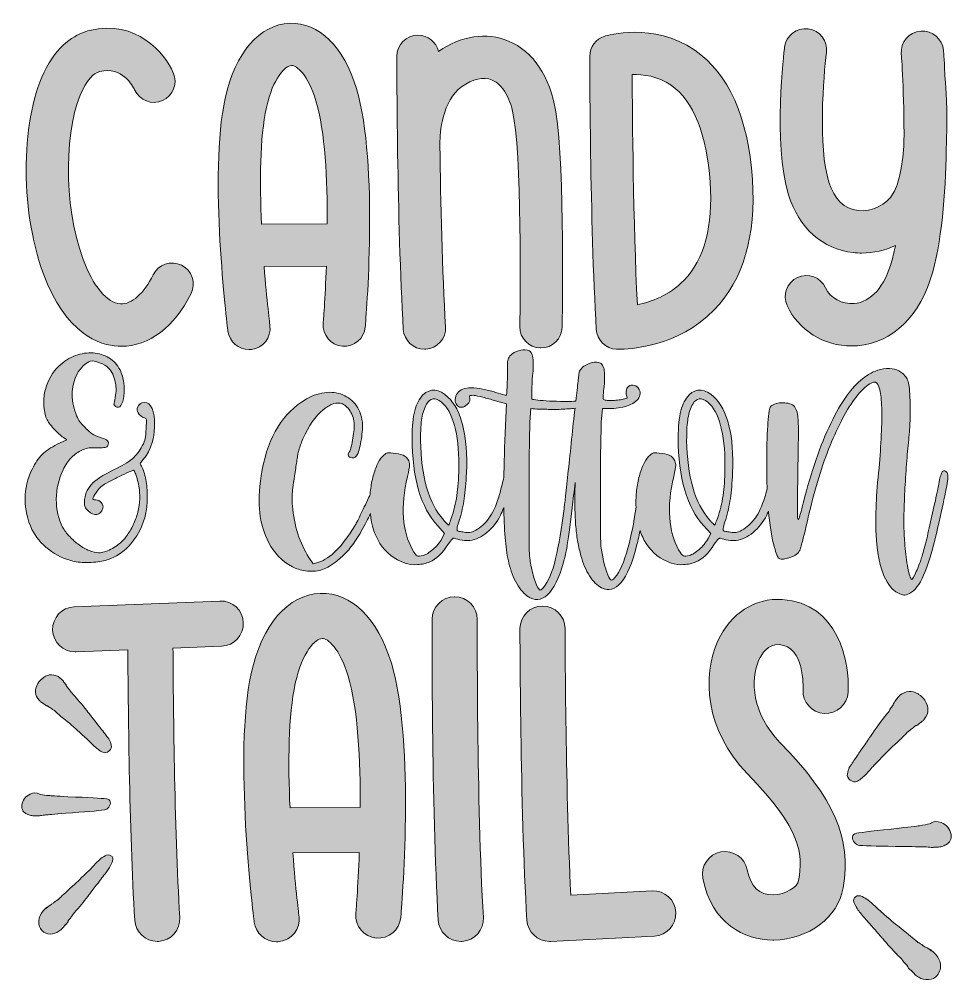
# Model space of a CAD drawing. Header units: inches. Extents: x 75 to 1003, y -1016 to -60.
import ezdxf

# ---------------------------------------------------------------- set-up
doc = ezdxf.new("R2010")
doc.units = ezdxf.units.IN
doc.header["$MEASUREMENT"] = 0
doc.layers.add('Layer 1', color=7, linetype='Continuous')

# ---------------------------------------------------------------- blocks, each defined once
blk = doc.blocks.new('block 3')
at = {"layer": 'Layer 1', "true_color": 0xff3c95}
h = blk.add_hatch(color=230, dxfattribs=at)
h.dxf.hatch_style = 2
edge = h.paths.add_edge_path()
edge.add_spline(control_points=[(374.65, -631.45), (342.36, -632.69), (316.66, -662.53), (305.89, -711.26), (288.11, -791.66), (308.02, -951.68), (308.88, -958.44), (310.32, -969.81), (319.99, -978.1), (331.15, -978.1), (332.08, -978.1), (333.03, -978.05), (334, -977.92), (346.31, -976.37), (355.03, -965.12), (353.47, -952.82), (353.39, -952.18), (350.1, -925.77), (347.31, -889.76), (347.31, -889.76), (413.45, -889.41), (413.45, -889.41), (412.14, -924.17), (410.02, -949.43), (409.96, -950.07), (408.89, -962.43), (418.05, -973.32), (430.41, -974.39), (442.79, -975.47), (453.66, -966.31), (454.73, -953.94), (455.34, -946.9), (469.41, -780.34), (445.31, -700.82), (431.78, -656.21), (405.54, -630.39), (374.65, -631.45)], knot_values=[0, 0, 0, 0, 1, 1, 1, 2, 2, 2, 3, 3, 3, 4, 4, 4, 5, 5, 5, 6, 6, 6, 7, 7, 7, 8, 8, 8, 9, 9, 9, 10, 10, 10, 11, 11, 11, 12, 12, 12, 12], degree=3, periodic=1)
edge = h.paths.add_edge_path()
edge.add_spline(control_points=[(414.41, -844.46), (414.41, -844.46), (344.51, -844.84), (344.51, -844.84), (342.51, -800.76), (342.73, -752.78), (349.76, -720.96), (356.85, -688.94), (369.85, -676.61), (376.37, -676.36), (382.13, -676.03), (393.9, -686.13), (402.3, -713.85), (412.13, -746.29), (414.62, -797.8), (414.41, -844.46)], knot_values=[0, 0, 0, 0, 1, 1, 1, 2, 2, 2, 3, 3, 3, 4, 4, 4, 5, 5, 5, 5], degree=3, periodic=1)
h = blk.add_hatch(color=230, dxfattribs=at)
h.dxf.hatch_style = 2
edge = h.paths.add_edge_path()
edge.add_spline(control_points=[(274.72, -639.07), (274.72, -639.07), (129.96, -644.76), (129.96, -644.76), (117.57, -645.25), (107.91, -655.7), (108.4, -668.1), (108.88, -680.2), (118.83, -689.68), (130.83, -689.68), (131.13, -689.68), (131.43, -689.68), (131.74, -689.67), (131.74, -689.67), (183.17, -687.64), (183.17, -687.64), (183.43, -737.81), (184.63, -867), (190.05, -956.6), (190.76, -968.53), (200.66, -977.72), (212.45, -977.72), (212.9, -977.72), (213.37, -977.71), (213.82, -977.68), (226.21, -976.93), (235.65, -966.28), (234.9, -953.9), (229.49, -864.42), (228.34, -734.48), (228.1, -685.9), (228.1, -685.9), (276.51, -683.99), (276.51, -683.99), (288.9, -683.5), (298.56, -673.05), (298.07, -660.66), (297.58, -648.24), (287.33, -638.51), (274.72, -639.07)], knot_values=[0, 0, 0, 0, 1, 1, 1, 2, 2, 2, 3, 3, 3, 4, 4, 4, 5, 5, 5, 6, 6, 6, 7, 7, 7, 8, 8, 8, 9, 9, 9, 10, 10, 10, 11, 11, 11, 12, 12, 12, 13, 13, 13, 13], degree=3, periodic=1)
h = blk.add_hatch(color=230, dxfattribs=at)
h.dxf.hatch_style = 2
edge = h.paths.add_edge_path()
edge.add_spline(control_points=[(530.77, -657.43), (530.81, -645.02), (520.79, -634.92), (508.39, -634.87), (508.36, -634.87), (508.32, -634.87), (508.3, -634.87), (495.93, -634.87), (485.87, -644.88), (485.83, -657.25), (485.82, -659.11), (485.2, -843.82), (492, -956.59), (492.72, -968.52), (502.62, -977.72), (514.41, -977.72), (514.87, -977.72), (515.32, -977.71), (515.78, -977.68), (528.17, -976.93), (537.61, -966.28), (536.86, -953.9), (530.15, -842.55), (530.76, -659.26), (530.77, -657.43)], knot_values=[0, 0, 0, 0, 1, 1, 1, 2, 2, 2, 3, 3, 3, 4, 4, 4, 5, 5, 5, 6, 6, 6, 7, 7, 7, 8, 8, 8, 8], degree=3, periodic=1)
h = blk.add_hatch(color=230, dxfattribs=at)
h.dxf.hatch_style = 2
edge = h.paths.add_edge_path()
edge.add_spline(control_points=[(811.01, -697.56), (813.75, -691.6), (820.07, -681.66), (831.22, -682.44), (856.6, -684.05), (854.92, -725.19), (854.82, -727.23), (854.13, -739.58), (863.57, -750.17), (875.93, -750.89), (888.45, -751.58), (898.96, -742.16), (899.69, -729.78), (901.47, -699.45), (890.05, -641.13), (834.06, -637.58), (806.77, -635.81), (782.85, -651.24), (770.17, -678.76), (754.31, -713.23), (757.26, -767.51), (799.61, -811.05), (853.82, -866.75), (854.81, -891.06), (850.47, -917.06), (849.41, -923.44), (837.9, -931.27), (825.19, -931.41), (811.38, -931.7), (802.5, -923.2), (799.33, -906.55), (797, -894.36), (785.25, -886.38), (773.05, -888.68), (760.86, -891), (752.87, -902.77), (755.18, -914.96), (763.81, -960.27), (796.66, -976.36), (824.86, -976.36), (825.14, -976.36), (825.42, -976.36), (825.71, -976.36), (860.23, -975.96), (889.94, -953.65), (894.8, -924.46), (903.11, -874.67), (886.03, -835.44), (831.82, -779.72), (804.47, -751.61), (801.86, -717.42), (811.01, -697.56)], knot_values=[0, 0, 0, 0, 1, 1, 1, 2, 2, 2, 3, 3, 3, 4, 4, 4, 5, 5, 5, 6, 6, 6, 7, 7, 7, 8, 8, 8, 9, 9, 9, 10, 10, 10, 11, 11, 11, 12, 12, 12, 13, 13, 13, 14, 14, 14, 15, 15, 15, 16, 16, 16, 17, 17, 17, 17], degree=3, periodic=1)
h = blk.add_hatch(color=230, dxfattribs=at)
h.dxf.hatch_style = 2
edge = h.paths.add_edge_path()
edge.add_spline(control_points=[(704.74, -927.53), (704.74, -927.53), (623.82, -931.66), (623.82, -931.66), (618.3, -820.8), (618.18, -668.18), (618.18, -666.54), (618.18, -654.14), (608.11, -644.08), (595.71, -644.08), (595.71, -644.08), (595.71, -644.08), (595.7, -644.08), (583.29, -644.08), (573.23, -654.15), (573.24, -666.56), (573.24, -668.32), (573.38, -843.86), (580.19, -956.59), (580.9, -968.51), (590.79, -977.71), (602.6, -977.71), (602.99, -977.71), (603.37, -977.71), (603.76, -977.69), (603.76, -977.69), (707.03, -972.41), (707.03, -972.41), (719.42, -971.78), (728.96, -961.22), (728.32, -948.83), (727.68, -936.43), (717.13, -926.75), (704.74, -927.53)], knot_values=[0, 0, 0, 0, 1, 1, 1, 2, 2, 2, 3, 3, 3, 4, 4, 4, 5, 5, 5, 6, 6, 6, 7, 7, 7, 8, 8, 8, 9, 9, 9, 10, 10, 10, 11, 11, 11, 11], degree=3, periodic=1)
h = blk.add_hatch(color=230, dxfattribs=at)
h.dxf.hatch_style = 2
edge = h.paths.add_edge_path()
edge.add_spline(control_points=[(95.05, -737.83), (95.8, -738.84), (96.46, -739.49), (97.05, -739.78), (97.05, -739.78), (98.59, -740.63), (98.59, -740.63), (98.74, -740.78), (99.04, -740.99), (99.47, -741.28), (99.47, -741.28), (102.12, -743.21), (102.12, -743.21), (102.12, -743.21), (102.79, -743.42), (102.79, -743.42), (102.79, -743.42), (103, -743.2), (103, -743.2), (103.15, -743.35), (103.45, -743.56), (103.89, -743.85), (104.33, -744.13), (105.21, -744.74), (106.53, -745.67), (107.86, -746.61), (108.89, -747.28), (109.63, -747.71), (109.63, -747.71), (109.19, -747.5), (109.19, -747.5), (109.92, -747.93), (110.37, -748.21), (110.51, -748.36), (110.66, -748.5), (110.85, -748.65), (111.07, -748.79), (111.28, -748.93), (111.47, -749.11), (111.62, -749.33), (111.77, -749.55), (111.92, -749.73), (112.06, -749.87), (113.98, -751.59), (116.79, -753.97), (120.47, -756.98), (124.16, -760), (126.52, -761.94), (127.55, -762.8), (129.91, -764.82), (135.01, -769.42), (142.83, -776.62), (143.58, -777.34), (144.72, -778.49), (146.27, -780.07), (147.82, -781.66), (149.12, -782.92), (150.15, -783.86), (151.19, -784.79), (152.44, -785.8), (153.91, -786.87), (155.39, -787.95), (156.86, -788.84), (158.33, -789.55), (160.38, -790.4), (162.46, -789.97), (164.55, -788.27), (166.64, -786.56), (167.38, -784.62), (166.77, -782.44), (166.31, -780.4), (165.62, -778.59), (164.73, -776.99), (164.43, -776.56), (163.92, -775.87), (163.17, -774.93), (162.43, -773.99), (161.91, -773.31), (161.61, -772.87), (160.87, -771.86), (159.72, -770.34), (158.16, -768.32), (156.6, -766.3), (155.45, -764.78), (154.71, -763.77), (153.52, -762.32), (151.52, -759.8), (148.7, -756.18), (145.88, -752.57), (143.73, -749.83), (142.25, -747.95), (137.35, -741.74), (132.91, -736.47), (128.91, -732.14), (128.76, -731.85), (128.46, -731.46), (128.01, -730.95), (127.57, -730.44), (127.21, -730.12), (126.91, -729.98), (126.91, -729.98), (126.69, -729.76), (126.69, -729.76), (126.24, -728.89), (124.76, -726.87), (122.23, -723.69), (121.94, -723.11), (121.86, -722.82), (122, -722.82), (121.85, -722.53), (120.96, -721.37), (119.33, -719.35), (119.33, -719.21), (119.25, -719.06), (119.11, -718.92), (118.96, -718.77), (118.66, -718.45), (118.22, -717.94), (117.78, -717.44), (117.33, -716.97), (116.89, -716.53), (116.44, -716.1), (116.15, -715.82), (116, -715.67), (110.11, -711.52), (104.49, -711.37), (99.14, -715.23), (99.14, -715.23), (98.92, -715.45), (98.92, -715.45), (98.92, -715.45), (98.93, -715.67), (98.93, -715.67), (96.75, -717.01), (95.02, -718.79), (93.74, -720.99), (93.74, -720.99), (93.74, -721.21), (93.74, -721.21), (90.18, -727.24), (90.61, -732.78), (95.05, -737.83)], knot_values=[0, 0, 0, 0, 1, 1, 1, 2, 2, 2, 3, 3, 3, 4, 4, 4, 5, 5, 5, 6, 6, 6, 7, 7, 7, 8, 8, 8, 9, 9, 9, 10, 10, 10, 11, 11, 11, 12, 12, 12, 13, 13, 13, 14, 14, 14, 15, 15, 15, 16, 16, 16, 17, 17, 17, 18, 18, 18, 19, 19, 19, 20, 20, 20, 21, 21, 21, 22, 22, 22, 23, 23, 23, 24, 24, 24, 25, 25, 25, 26, 26, 26, 27, 27, 27, 28, 28, 28, 29, 29, 29, 30, 30, 30, 31, 31, 31, 32, 32, 32, 33, 33, 33, 34, 34, 34, 35, 35, 35, 36, 36, 36, 37, 37, 37, 38, 38, 38, 39, 39, 39, 40, 40, 40, 41, 41, 41, 42, 42, 42, 43, 43, 43, 44, 44, 44, 45, 45, 45, 46, 46, 46, 47, 47, 47, 47], degree=3, periodic=1)
h = blk.add_hatch(color=230, dxfattribs=at)
h.dxf.hatch_style = 2
h.paths.add_polyline_path([(122.23, -723.47), (122, -722.82), (122, -723.04)])
h = blk.add_hatch(color=230, dxfattribs=at)
h.dxf.hatch_style = 2
edge = h.paths.add_edge_path()
edge.add_spline(control_points=[(908.87, -818.34), (910.45, -817.45), (912.02, -816.35), (913.59, -815.05), (915.15, -813.75), (916.47, -812.55), (917.56, -811.44), (918.64, -810.32), (919.99, -808.83), (921.61, -806.96), (923.23, -805.09), (924.41, -803.73), (925.19, -802.88), (933.39, -794.33), (938.73, -788.85), (941.21, -786.45), (942.3, -785.42), (944.79, -783.1), (948.68, -779.48), (952.57, -775.87), (955.52, -773.04), (957.54, -770.98), (957.69, -770.81), (957.84, -770.6), (957.99, -770.35), (958.14, -770.1), (958.33, -769.89), (958.57, -769.71), (958.8, -769.54), (959, -769.36), (959.15, -769.19), (959.3, -769.02), (959.78, -768.67), (960.56, -768.15), (960.56, -768.15), (960.09, -768.41), (960.09, -768.41), (960.88, -767.89), (961.98, -767.06), (963.39, -765.93), (964.8, -764.8), (965.74, -764.06), (966.21, -763.72), (966.67, -763.37), (966.99, -763.11), (967.14, -762.93), (967.14, -762.93), (967.4, -763.17), (967.4, -763.17), (967.4, -763.17), (968.12, -762.88), (968.12, -762.88), (968.12, -762.88), (970.93, -760.55), (970.93, -760.55), (971.4, -760.2), (971.71, -759.94), (971.87, -759.77), (971.87, -759.77), (973.52, -758.71), (973.52, -758.71), (974.16, -758.35), (974.85, -757.58), (975.61, -756.41), (980.2, -750.48), (980.29, -744.29), (975.9, -737.84), (975.9, -737.84), (975.89, -737.59), (975.89, -737.59), (974.31, -735.23), (972.26, -733.38), (969.75, -732.04), (969.75, -732.04), (969.74, -731.8), (969.74, -731.8), (969.74, -731.8), (969.48, -731.57), (969.48, -731.57), (963.27, -727.64), (957.02, -728.2), (950.77, -733.23), (950.61, -733.4), (950.31, -733.74), (949.84, -734.25), (949.38, -734.77), (948.91, -735.32), (948.46, -735.91), (948, -736.51), (947.69, -736.89), (947.54, -737.06), (947.39, -737.23), (947.31, -737.39), (947.32, -737.55), (945.65, -739.92), (944.74, -741.27), (944.59, -741.6), (944.75, -741.59), (944.69, -741.92), (944.4, -742.58), (941.81, -746.3), (940.3, -748.65), (939.87, -749.65), (939.87, -749.65), (939.64, -749.9), (939.64, -749.9), (939.31, -750.08), (938.93, -750.47), (938.48, -751.06), (938.01, -751.65), (937.71, -752.12), (937.57, -752.45), (933.42, -757.54), (928.85, -763.71), (923.84, -770.96), (922.32, -773.15), (920.12, -776.35), (917.24, -780.56), (914.36, -784.78), (912.31, -787.73), (911.09, -789.42), (910.33, -790.6), (909.16, -792.36), (907.57, -794.72), (905.97, -797.08), (904.8, -798.85), (904.05, -800.02), (903.75, -800.53), (903.22, -801.33), (902.46, -802.42), (901.7, -803.52), (901.17, -804.32), (900.87, -804.82), (899.99, -806.66), (899.35, -808.72), (898.98, -811.02), (898.45, -813.49), (899.41, -815.6), (901.86, -817.35), (904.31, -819.1), (906.64, -819.42), (908.87, -818.34)], knot_values=[0, 0, 0, 0, 1, 1, 1, 2, 2, 2, 3, 3, 3, 4, 4, 4, 5, 5, 5, 6, 6, 6, 7, 7, 7, 8, 8, 8, 9, 9, 9, 10, 10, 10, 11, 11, 11, 12, 12, 12, 13, 13, 13, 14, 14, 14, 15, 15, 15, 16, 16, 16, 17, 17, 17, 18, 18, 18, 19, 19, 19, 20, 20, 20, 21, 21, 21, 22, 22, 22, 23, 23, 23, 24, 24, 24, 25, 25, 25, 26, 26, 26, 27, 27, 27, 28, 28, 28, 29, 29, 29, 30, 30, 30, 31, 31, 31, 32, 32, 32, 33, 33, 33, 34, 34, 34, 35, 35, 35, 36, 36, 36, 37, 37, 37, 38, 38, 38, 39, 39, 39, 40, 40, 40, 41, 41, 41, 42, 42, 42, 43, 43, 43, 44, 44, 44, 45, 45, 45, 46, 46, 46, 47, 47, 47, 47], degree=3, periodic=1)
h = blk.add_hatch(color=230, dxfattribs=at)
h.dxf.hatch_style = 2
h.paths.add_polyline_path([(944.61, -741.84), (944.59, -741.6), (944.39, -742.34)])
h = blk.add_hatch(color=230, dxfattribs=at)
h.dxf.hatch_style = 2
edge = h.paths.add_edge_path()
edge.add_spline(control_points=[(98.93, -852.27), (100.98, -851.95), (102.21, -851.78), (102.65, -851.78), (102.95, -851.77), (109.21, -851.26), (121.46, -850.22), (140.27, -848.96), (153.09, -847.84), (159.94, -846.88), (161.55, -846.71), (162.99, -845.78), (164.28, -844.09), (165.57, -842.4), (166.06, -840.67), (165.75, -838.93), (165.43, -837.18), (164.18, -836.18), (161.98, -835.91), (157.02, -835.24), (144.24, -834.53), (123.65, -833.78), (111.82, -833.05), (105.77, -832.69), (105.47, -832.7), (101.53, -832.46), (98.53, -832.06), (96.48, -831.5), (95.9, -831.37), (95.31, -831.15), (94.72, -830.87), (92.37, -829.58), (89.45, -829.7), (85.97, -831.2), (81.04, -833.45), (78.31, -837.13), (77.8, -842.25), (77.41, -846.49), (79.13, -849.45), (82.94, -851.16), (84.12, -851.73), (85.33, -852.15), (86.57, -852.42), (87.81, -852.7), (89.24, -852.83), (90.84, -852.8), (92.45, -852.78), (93.69, -852.77), (94.56, -852.76), (95.44, -852.75), (96.9, -852.58), (98.93, -852.27)], knot_values=[0, 0, 0, 0, 1, 1, 1, 2, 2, 2, 3, 3, 3, 4, 4, 4, 5, 5, 5, 6, 6, 6, 7, 7, 7, 8, 8, 8, 9, 9, 9, 10, 10, 10, 11, 11, 11, 12, 12, 12, 13, 13, 13, 14, 14, 14, 15, 15, 15, 16, 16, 16, 17, 17, 17, 17], degree=3, periodic=1)
h = blk.add_hatch(color=230, dxfattribs=at)
h.dxf.hatch_style = 2
edge = h.paths.add_edge_path()
edge.add_spline(control_points=[(1002.09, -871.3), (1001.16, -865.65), (997.87, -861.75), (992.23, -859.59), (988.26, -858.16), (985, -858.24), (982.48, -859.83), (981.84, -860.19), (981.21, -860.47), (980.57, -860.66), (978.33, -861.43), (975.02, -862.08), (970.66, -862.62), (970.33, -862.64), (963.62, -863.46), (950.52, -865.09), (927.67, -867.37), (913.52, -869.06), (908.04, -870.14), (905.62, -870.59), (904.29, -871.79), (904.07, -873.76), (903.84, -875.72), (904.51, -877.61), (906.06, -879.4), (907.61, -881.19), (909.28, -882.13), (911.08, -882.2), (918.76, -882.79), (933.1, -883.14), (954.11, -883.23), (967.79, -883.52), (974.79, -883.66), (975.12, -883.64), (975.61, -883.62), (977, -883.71), (979.29, -883.92), (981.58, -884.13), (983.21, -884.21), (984.19, -884.16), (985.15, -884.11), (986.53, -884.04), (988.32, -883.96), (990.11, -883.87), (991.69, -883.63), (993.05, -883.23), (994.41, -882.84), (995.73, -882.28), (996.99, -881.57), (1001.12, -879.41), (1002.82, -875.99), (1002.09, -871.3)], knot_values=[0, 0, 0, 0, 1, 1, 1, 2, 2, 2, 3, 3, 3, 4, 4, 4, 5, 5, 5, 6, 6, 6, 7, 7, 7, 8, 8, 8, 9, 9, 9, 10, 10, 10, 11, 11, 11, 12, 12, 12, 13, 13, 13, 14, 14, 14, 15, 15, 15, 16, 16, 16, 17, 17, 17, 17], degree=3, periodic=1)
h = blk.add_hatch(color=230, dxfattribs=at)
h.dxf.hatch_style = 2
edge = h.paths.add_edge_path()
edge.add_spline(control_points=[(166.33, -892.44), (164.49, -891.37), (162.56, -891.43), (160.53, -892.62), (158.65, -893.67), (156.87, -894.9), (155.21, -896.3), (153.56, -897.71), (151.61, -899.63), (149.38, -902.07), (147.15, -904.5), (145.67, -906.09), (144.95, -906.83), (136.88, -914.67), (132.06, -919.33), (130.46, -920.81), (123.54, -927.03), (118.43, -931.69), (115.11, -934.8), (114.97, -934.95), (114.82, -935.13), (114.67, -935.35), (114.53, -935.57), (114.35, -935.76), (114.13, -935.9), (113.92, -936.06), (113.74, -936.2), (113.59, -936.35), (113.59, -936.35), (113.38, -936.57), (113.38, -936.57), (113.38, -936.57), (113.16, -936.58), (113.16, -936.58), (113.02, -936.58), (112.61, -936.84), (111.96, -937.36), (111.32, -937.88), (110.7, -938.36), (110.12, -938.8), (110.12, -938.8), (109.25, -939.47), (109.25, -939.47), (109.25, -939.47), (109.69, -939.47), (109.69, -939.47), (106.36, -941.41), (104.12, -942.9), (102.97, -943.93), (102.54, -944.37), (102.23, -944.68), (102.05, -944.87), (102.12, -944.75), (102.2, -944.61), (102.31, -944.38), (102.31, -944.38), (102.52, -943.5), (102.52, -943.5), (102.52, -943.5), (99.07, -947.26), (99.07, -947.26), (96.34, -950.36), (94.81, -953.67), (94.49, -957.17), (94.17, -960.68), (95.35, -964.02), (98.01, -967.2), (100.09, -969.36), (102.72, -970.42), (105.93, -970.38), (109.14, -970.34), (112.05, -969.42), (114.65, -967.64), (116.1, -966.74), (117.19, -965.86), (117.9, -964.97), (118.33, -964.53), (118.84, -963.94), (119.41, -963.2), (119.7, -962.83), (119.96, -962.49), (120.17, -962.2), (120.17, -962.2), (120.7, -961.65), (120.7, -961.65), (122.72, -959.58), (123.87, -958.04), (124.15, -957.01), (124.15, -957.01), (123.93, -957.23), (123.93, -957.23), (123.93, -957.23), (123.93, -957.01), (123.93, -957.01), (124.22, -956.57), (124.61, -956.1), (125.12, -955.58), (125.62, -955.06), (126.05, -954.58), (126.41, -954.13), (126.77, -953.69), (127.16, -953.18), (127.6, -952.59), (128.02, -952), (128.31, -951.48), (128.45, -951.04), (128.45, -951.04), (128.44, -950.82), (128.44, -950.82), (128.44, -950.82), (128.67, -950.6), (128.67, -950.6), (128.67, -950.6), (130.18, -949.05), (130.18, -949.05), (134.92, -943.74), (139.3, -938.35), (143.32, -932.9), (144.76, -930.99), (146.9, -928.19), (149.78, -924.5), (152.65, -920.82), (154.8, -918.02), (156.23, -916.1), (156.81, -915.36), (157.89, -913.97), (159.46, -911.9), (161.05, -909.84), (162.23, -908.25), (163.02, -907.15), (163.8, -906.04), (164.7, -904.61), (165.7, -902.84), (166.69, -901.08), (167.48, -899.39), (168.04, -897.78), (168.74, -895.29), (168.17, -893.51), (166.33, -892.44)], knot_values=[0, 0, 0, 0, 1, 1, 1, 2, 2, 2, 3, 3, 3, 4, 4, 4, 5, 5, 5, 6, 6, 6, 7, 7, 7, 8, 8, 8, 9, 9, 9, 10, 10, 10, 11, 11, 11, 12, 12, 12, 13, 13, 13, 14, 14, 14, 15, 15, 15, 16, 16, 16, 17, 17, 17, 18, 18, 18, 19, 19, 19, 20, 20, 20, 21, 21, 21, 22, 22, 22, 23, 23, 23, 24, 24, 24, 25, 25, 25, 26, 26, 26, 27, 27, 27, 28, 28, 28, 29, 29, 29, 30, 30, 30, 31, 31, 31, 32, 32, 32, 33, 33, 33, 34, 34, 34, 35, 35, 35, 36, 36, 36, 37, 37, 37, 38, 38, 38, 39, 39, 39, 40, 40, 40, 41, 41, 41, 42, 42, 42, 43, 43, 43, 44, 44, 44, 45, 45, 45, 46, 46, 46, 46], degree=3, periodic=1)
edge = h.paths.add_edge_path()
edge.add_spline(control_points=[(101.89, -945.04), (101.89, -945.04), (101.89, -945.03), (101.89, -945.03), (101.85, -945.07), (101.85, -945.08), (101.89, -945.04)], knot_values=[0, 0, 0, 0, 1, 1, 1, 2, 2, 2, 2], degree=3, periodic=1)
edge = h.paths.add_edge_path()
edge.add_spline(control_points=[(120.28, -962.05), (120.44, -961.83), (120.59, -961.61), (120.7, -961.43), (120.7, -961.43), (120.92, -961.21), (120.92, -961.21), (120.92, -961.21), (121.14, -960.99), (121.14, -960.99), (121.14, -960.99), (120.28, -962.05), (120.28, -962.05)], knot_values=[0, 0, 0, 0, 1, 1, 1, 2, 2, 2, 3, 3, 3, 4, 4, 4, 4], degree=3, periodic=1)
h = blk.add_hatch(color=230, dxfattribs=at)
h.dxf.hatch_style = 2
edge = h.paths.add_edge_path()
edge.add_spline(control_points=[(985.78, -989.56), (985.78, -989.56), (981.68, -985.62), (981.68, -985.62), (981.68, -985.62), (981.97, -986.58), (981.97, -986.58), (982.12, -986.83), (982.21, -986.98), (982.29, -987.1), (982.08, -986.91), (981.72, -986.58), (981.21, -986.13), (979.86, -985.06), (977.26, -983.56), (973.42, -981.63), (973.42, -981.63), (973.91, -981.61), (973.91, -981.61), (973.91, -981.61), (972.9, -980.92), (972.9, -980.92), (972.23, -980.47), (971.51, -979.98), (970.75, -979.45), (969.99, -978.92), (969.53, -978.65), (969.37, -978.66), (969.37, -978.66), (969.13, -978.67), (969.13, -978.67), (969.13, -978.67), (968.87, -978.44), (968.87, -978.44), (968.7, -978.29), (968.49, -978.14), (968.24, -977.98), (967.99, -977.84), (967.77, -977.64), (967.6, -977.4), (967.42, -977.17), (967.24, -976.98), (967.08, -976.82), (963.17, -973.6), (957.16, -968.77), (949.02, -962.34), (947.15, -960.81), (941.46, -955.97), (931.94, -947.81), (931.08, -947.04), (929.33, -945.38), (926.68, -942.82), (924.03, -940.27), (921.73, -938.27), (919.79, -936.82), (917.85, -935.37), (915.79, -934.13), (913.63, -933.1), (911.28, -931.92), (909.13, -931.98), (907.16, -933.3), (905.19, -934.62), (904.68, -936.64), (905.63, -939.36), (906.37, -941.12), (907.36, -942.94), (908.59, -944.83), (909.82, -946.72), (910.92, -948.25), (911.87, -949.43), (912.83, -950.6), (914.25, -952.28), (916.16, -954.46), (918.05, -956.65), (919.35, -958.13), (920.04, -958.9), (921.77, -960.94), (924.36, -963.9), (927.8, -967.8), (931.26, -971.7), (933.84, -974.66), (935.57, -976.69), (940.42, -982.47), (945.67, -988.15), (951.32, -993.72), (951.32, -993.72), (953.11, -995.34), (953.11, -995.34), (953.11, -995.34), (953.37, -995.57), (953.37, -995.57), (953.37, -995.57), (953.38, -995.82), (953.38, -995.82), (953.56, -996.3), (953.92, -996.85), (954.43, -997.47), (954.96, -998.1), (955.43, -998.64), (955.86, -999.11), (956.29, -999.58), (956.8, -1000.08), (957.4, -1000.62), (958, -1001.17), (958.47, -1001.67), (958.82, -1002.14), (958.82, -1002.14), (958.83, -1002.38), (958.83, -1002.38), (958.83, -1002.38), (958.58, -1002.15), (958.58, -1002.15), (958.96, -1003.27), (960.34, -1004.91), (962.73, -1007.07), (962.73, -1007.07), (963.36, -1007.64), (963.36, -1007.64), (963.62, -1007.96), (963.93, -1008.31), (964.28, -1008.7), (964.96, -1009.48), (965.57, -1010.1), (966.08, -1010.57), (966.94, -1011.5), (968.2, -1012.41), (969.88, -1013.31), (972.89, -1015.11), (976.19, -1015.92), (979.77, -1015.74), (983.34, -1015.56), (986.2, -1014.2), (988.35, -1011.65), (991.09, -1007.94), (992.17, -1004.14), (991.56, -1000.26), (990.97, -996.38), (989.03, -992.82), (985.78, -989.56)], knot_values=[0, 0, 0, 0, 1, 1, 1, 2, 2, 2, 3, 3, 3, 4, 4, 4, 5, 5, 5, 6, 6, 6, 7, 7, 7, 8, 8, 8, 9, 9, 9, 10, 10, 10, 11, 11, 11, 12, 12, 12, 13, 13, 13, 14, 14, 14, 15, 15, 15, 16, 16, 16, 17, 17, 17, 18, 18, 18, 19, 19, 19, 20, 20, 20, 21, 21, 21, 22, 22, 22, 23, 23, 23, 24, 24, 24, 25, 25, 25, 26, 26, 26, 27, 27, 27, 28, 28, 28, 29, 29, 29, 30, 30, 30, 31, 31, 31, 32, 32, 32, 33, 33, 33, 34, 34, 34, 35, 35, 35, 36, 36, 36, 37, 37, 37, 38, 38, 38, 39, 39, 39, 40, 40, 40, 41, 41, 41, 42, 42, 42, 43, 43, 43, 44, 44, 44, 45, 45, 45, 46, 46, 46, 46], degree=3, periodic=1)
edge = h.paths.add_edge_path()
edge.add_spline(control_points=[(962.2, -1006.36), (962.2, -1006.36), (962.46, -1006.59), (962.46, -1006.59), (962.46, -1006.59), (962.72, -1006.83), (962.72, -1006.83), (962.86, -1007.01), (963.04, -1007.25), (963.23, -1007.48), (963.23, -1007.48), (962.2, -1006.36), (962.2, -1006.36)], knot_values=[0, 0, 0, 0, 1, 1, 1, 2, 2, 2, 3, 3, 3, 4, 4, 4, 4], degree=3, periodic=1)
edge = h.paths.add_edge_path()
edge.add_spline(control_points=[(982.49, -987.28), (982.49, -987.28), (982.49, -987.29), (982.49, -987.28), (982.54, -987.33), (982.53, -987.32), (982.49, -987.28)], knot_values=[0, 0, 0, 0, 1, 1, 1, 2, 2, 2, 2], degree=3, periodic=1)
at = {"layer": 'Layer 1', "lineweight": 0}
for points in [[(122.23, -723.47), (122, -722.82), (122, -723.04), (122.23, -723.47)], [(944.61, -741.84), (944.59, -741.6), (944.39, -742.34), (944.61, -741.84)]]:
    blk.add_lwpolyline(points, dxfattribs=at)
for points, knots in [([(374.65, -631.45), (342.36, -632.69), (316.66, -662.53), (305.89, -711.26), (288.11, -791.66), (308.02, -951.68), (308.88, -958.44), (310.32, -969.81), (319.99, -978.1), (331.15, -978.1), (332.08, -978.1), (333.03, -978.05), (334, -977.92), (346.31, -976.37), (355.03, -965.12), (353.47, -952.82), (353.39, -952.18), (350.1, -925.77), (347.31, -889.76), (347.31, -889.76), (413.45, -889.41), (413.45, -889.41), (412.14, -924.17), (410.02, -949.43), (409.96, -950.07), (408.89, -962.43), (418.05, -973.32), (430.41, -974.39), (442.79, -975.47), (453.66, -966.31), (454.73, -953.94), (455.34, -946.9), (469.41, -780.34), (445.31, -700.82), (431.78, -656.21), (405.54, -630.39), (374.65, -631.45)], [0, 0, 0, 0, 1, 1, 1, 2, 2, 2, 3, 3, 3, 4, 4, 4, 5, 5, 5, 6, 6, 6, 7, 7, 7, 8, 8, 8, 9, 9, 9, 10, 10, 10, 11, 11, 11, 12, 12, 12, 12]), ([(274.72, -639.07), (274.72, -639.07), (129.96, -644.76), (129.96, -644.76), (117.57, -645.25), (107.91, -655.7), (108.4, -668.1), (108.88, -680.2), (118.83, -689.68), (130.83, -689.68), (131.13, -689.68), (131.43, -689.68), (131.74, -689.67), (131.74, -689.67), (183.17, -687.64), (183.17, -687.64), (183.43, -737.81), (184.63, -867), (190.05, -956.6), (190.76, -968.53), (200.66, -977.72), (212.45, -977.72), (212.9, -977.72), (213.37, -977.71), (213.82, -977.68), (226.21, -976.93), (235.65, -966.28), (234.9, -953.9), (229.49, -864.42), (228.34, -734.48), (228.1, -685.9), (228.1, -685.9), (276.51, -683.99), (276.51, -683.99), (288.9, -683.5), (298.56, -673.05), (298.07, -660.66), (297.58, -648.24), (287.33, -638.51), (274.72, -639.07)], [0, 0, 0, 0, 1, 1, 1, 2, 2, 2, 3, 3, 3, 4, 4, 4, 5, 5, 5, 6, 6, 6, 7, 7, 7, 8, 8, 8, 9, 9, 9, 10, 10, 10, 11, 11, 11, 12, 12, 12, 13, 13, 13, 13]), ([(530.77, -657.43), (530.81, -645.02), (520.79, -634.92), (508.39, -634.87), (508.36, -634.87), (508.32, -634.87), (508.3, -634.87), (495.93, -634.87), (485.87, -644.88), (485.83, -657.25), (485.82, -659.11), (485.2, -843.82), (492, -956.59), (492.72, -968.52), (502.62, -977.72), (514.41, -977.72), (514.87, -977.72), (515.32, -977.71), (515.78, -977.68), (528.17, -976.93), (537.61, -966.28), (536.86, -953.9), (530.15, -842.55), (530.76, -659.26), (530.77, -657.43)], [0, 0, 0, 0, 1, 1, 1, 2, 2, 2, 3, 3, 3, 4, 4, 4, 5, 5, 5, 6, 6, 6, 7, 7, 7, 8, 8, 8, 8]), ([(811.01, -697.56), (813.75, -691.6), (820.07, -681.66), (831.22, -682.44), (856.6, -684.05), (854.92, -725.19), (854.82, -727.23), (854.13, -739.58), (863.57, -750.17), (875.93, -750.89), (888.45, -751.58), (898.96, -742.16), (899.69, -729.78), (901.47, -699.45), (890.05, -641.13), (834.06, -637.58), (806.77, -635.81), (782.85, -651.24), (770.17, -678.76), (754.31, -713.23), (757.26, -767.51), (799.61, -811.05), (853.82, -866.75), (854.81, -891.06), (850.47, -917.06), (849.41, -923.44), (837.9, -931.27), (825.19, -931.41), (811.38, -931.7), (802.5, -923.2), (799.33, -906.55), (797, -894.36), (785.25, -886.38), (773.05, -888.68), (760.86, -891), (752.87, -902.77), (755.18, -914.96), (763.81, -960.27), (796.66, -976.36), (824.86, -976.36), (825.14, -976.36), (825.42, -976.36), (825.71, -976.36), (860.23, -975.96), (889.94, -953.65), (894.8, -924.46), (903.11, -874.67), (886.03, -835.44), (831.82, -779.72), (804.47, -751.61), (801.86, -717.42), (811.01, -697.56)], [0, 0, 0, 0, 1, 1, 1, 2, 2, 2, 3, 3, 3, 4, 4, 4, 5, 5, 5, 6, 6, 6, 7, 7, 7, 8, 8, 8, 9, 9, 9, 10, 10, 10, 11, 11, 11, 12, 12, 12, 13, 13, 13, 14, 14, 14, 15, 15, 15, 16, 16, 16, 17, 17, 17, 17]), ([(704.74, -927.53), (704.74, -927.53), (623.82, -931.66), (623.82, -931.66), (618.3, -820.8), (618.18, -668.18), (618.18, -666.54), (618.18, -654.14), (608.11, -644.08), (595.71, -644.08), (595.71, -644.08), (595.71, -644.08), (595.7, -644.08), (583.29, -644.08), (573.23, -654.15), (573.24, -666.56), (573.24, -668.32), (573.38, -843.86), (580.19, -956.59), (580.9, -968.51), (590.79, -977.71), (602.6, -977.71), (602.99, -977.71), (603.37, -977.71), (603.76, -977.69), (603.76, -977.69), (707.03, -972.41), (707.03, -972.41), (719.42, -971.78), (728.96, -961.22), (728.32, -948.83), (727.68, -936.43), (717.13, -926.75), (704.74, -927.53)], [0, 0, 0, 0, 1, 1, 1, 2, 2, 2, 3, 3, 3, 4, 4, 4, 5, 5, 5, 6, 6, 6, 7, 7, 7, 8, 8, 8, 9, 9, 9, 10, 10, 10, 11, 11, 11, 11]), ([(414.41, -844.46), (414.41, -844.46), (344.51, -844.84), (344.51, -844.84), (342.51, -800.76), (342.73, -752.78), (349.76, -720.96), (356.85, -688.94), (369.85, -676.61), (376.37, -676.36), (382.13, -676.03), (393.9, -686.13), (402.3, -713.85), (412.13, -746.29), (414.62, -797.8), (414.41, -844.46)], [0, 0, 0, 0, 1, 1, 1, 2, 2, 2, 3, 3, 3, 4, 4, 4, 5, 5, 5, 5]), ([(95.05, -737.83), (95.8, -738.84), (96.46, -739.49), (97.05, -739.78), (97.05, -739.78), (98.59, -740.63), (98.59, -740.63), (98.74, -740.78), (99.04, -740.99), (99.47, -741.28), (99.47, -741.28), (102.12, -743.21), (102.12, -743.21), (102.12, -743.21), (102.79, -743.42), (102.79, -743.42), (102.79, -743.42), (103, -743.2), (103, -743.2), (103.15, -743.35), (103.45, -743.56), (103.89, -743.85), (104.33, -744.13), (105.21, -744.74), (106.53, -745.67), (107.86, -746.61), (108.89, -747.28), (109.63, -747.71), (109.63, -747.71), (109.19, -747.5), (109.19, -747.5), (109.92, -747.93), (110.37, -748.21), (110.51, -748.36), (110.66, -748.5), (110.85, -748.65), (111.07, -748.79), (111.28, -748.93), (111.47, -749.11), (111.62, -749.33), (111.77, -749.55), (111.92, -749.73), (112.06, -749.87), (113.98, -751.59), (116.79, -753.97), (120.47, -756.98), (124.16, -760), (126.52, -761.94), (127.55, -762.8), (129.91, -764.82), (135.01, -769.42), (142.83, -776.62), (143.58, -777.34), (144.72, -778.49), (146.27, -780.07), (147.82, -781.66), (149.12, -782.92), (150.15, -783.86), (151.19, -784.79), (152.44, -785.8), (153.91, -786.87), (155.39, -787.95), (156.86, -788.84), (158.33, -789.55), (160.38, -790.4), (162.46, -789.97), (164.55, -788.27), (166.64, -786.56), (167.38, -784.62), (166.77, -782.44), (166.31, -780.4), (165.62, -778.59), (164.73, -776.99), (164.43, -776.56), (163.92, -775.87), (163.17, -774.93), (162.43, -773.99), (161.91, -773.31), (161.61, -772.87), (160.87, -771.86), (159.72, -770.34), (158.16, -768.32), (156.6, -766.3), (155.45, -764.78), (154.71, -763.77), (153.52, -762.32), (151.52, -759.8), (148.7, -756.18), (145.88, -752.57), (143.73, -749.83), (142.25, -747.95), (137.35, -741.74), (132.91, -736.47), (128.91, -732.14), (128.76, -731.85), (128.46, -731.46), (128.01, -730.95), (127.57, -730.44), (127.21, -730.12), (126.91, -729.98), (126.91, -729.98), (126.69, -729.76), (126.69, -729.76), (126.24, -728.89), (124.76, -726.87), (122.23, -723.69), (121.94, -723.11), (121.86, -722.82), (122, -722.82), (121.85, -722.53), (120.96, -721.37), (119.33, -719.35), (119.33, -719.21), (119.25, -719.06), (119.11, -718.92), (118.96, -718.77), (118.66, -718.45), (118.22, -717.94), (117.78, -717.44), (117.33, -716.97), (116.89, -716.53), (116.44, -716.1), (116.15, -715.82), (116, -715.67), (110.11, -711.52), (104.49, -711.37), (99.14, -715.23), (99.14, -715.23), (98.92, -715.45), (98.92, -715.45), (98.92, -715.45), (98.93, -715.67), (98.93, -715.67), (96.75, -717.01), (95.02, -718.79), (93.74, -720.99), (93.74, -720.99), (93.74, -721.21), (93.74, -721.21), (90.18, -727.24), (90.61, -732.78), (95.05, -737.83)], [0, 0, 0, 0, 1, 1, 1, 2, 2, 2, 3, 3, 3, 4, 4, 4, 5, 5, 5, 6, 6, 6, 7, 7, 7, 8, 8, 8, 9, 9, 9, 10, 10, 10, 11, 11, 11, 12, 12, 12, 13, 13, 13, 14, 14, 14, 15, 15, 15, 16, 16, 16, 17, 17, 17, 18, 18, 18, 19, 19, 19, 20, 20, 20, 21, 21, 21, 22, 22, 22, 23, 23, 23, 24, 24, 24, 25, 25, 25, 26, 26, 26, 27, 27, 27, 28, 28, 28, 29, 29, 29, 30, 30, 30, 31, 31, 31, 32, 32, 32, 33, 33, 33, 34, 34, 34, 35, 35, 35, 36, 36, 36, 37, 37, 37, 38, 38, 38, 39, 39, 39, 40, 40, 40, 41, 41, 41, 42, 42, 42, 43, 43, 43, 44, 44, 44, 45, 45, 45, 46, 46, 46, 47, 47, 47, 47]), ([(908.87, -818.34), (910.45, -817.45), (912.02, -816.35), (913.59, -815.05), (915.15, -813.75), (916.47, -812.55), (917.56, -811.44), (918.64, -810.32), (919.99, -808.83), (921.61, -806.96), (923.23, -805.09), (924.41, -803.73), (925.19, -802.88), (933.39, -794.33), (938.73, -788.85), (941.21, -786.45), (942.3, -785.42), (944.79, -783.1), (948.68, -779.48), (952.57, -775.87), (955.52, -773.04), (957.54, -770.98), (957.69, -770.81), (957.84, -770.6), (957.99, -770.35), (958.14, -770.1), (958.33, -769.89), (958.57, -769.71), (958.8, -769.54), (959, -769.36), (959.15, -769.19), (959.3, -769.02), (959.78, -768.67), (960.56, -768.15), (960.56, -768.15), (960.09, -768.41), (960.09, -768.41), (960.88, -767.89), (961.98, -767.06), (963.39, -765.93), (964.8, -764.8), (965.74, -764.06), (966.21, -763.72), (966.67, -763.37), (966.99, -763.11), (967.14, -762.93), (967.14, -762.93), (967.4, -763.17), (967.4, -763.17), (967.4, -763.17), (968.12, -762.88), (968.12, -762.88), (968.12, -762.88), (970.93, -760.55), (970.93, -760.55), (971.4, -760.2), (971.71, -759.94), (971.87, -759.77), (971.87, -759.77), (973.52, -758.71), (973.52, -758.71), (974.16, -758.35), (974.85, -757.58), (975.61, -756.41), (980.2, -750.48), (980.29, -744.29), (975.9, -737.84), (975.9, -737.84), (975.89, -737.59), (975.89, -737.59), (974.31, -735.23), (972.26, -733.38), (969.75, -732.04), (969.75, -732.04), (969.74, -731.8), (969.74, -731.8), (969.74, -731.8), (969.48, -731.57), (969.48, -731.57), (963.27, -727.64), (957.02, -728.2), (950.77, -733.23), (950.61, -733.4), (950.31, -733.74), (949.84, -734.25), (949.38, -734.77), (948.91, -735.32), (948.46, -735.91), (948, -736.51), (947.69, -736.89), (947.54, -737.06), (947.39, -737.23), (947.31, -737.39), (947.32, -737.55), (945.65, -739.92), (944.74, -741.27), (944.59, -741.6), (944.75, -741.59), (944.69, -741.92), (944.4, -742.58), (941.81, -746.3), (940.3, -748.65), (939.87, -749.65), (939.87, -749.65), (939.64, -749.9), (939.64, -749.9), (939.31, -750.08), (938.93, -750.47), (938.48, -751.06), (938.01, -751.65), (937.71, -752.12), (937.57, -752.45), (933.42, -757.54), (928.85, -763.71), (923.84, -770.96), (922.32, -773.15), (920.12, -776.35), (917.24, -780.56), (914.36, -784.78), (912.31, -787.73), (911.09, -789.42), (910.33, -790.6), (909.16, -792.36), (907.57, -794.72), (905.97, -797.08), (904.8, -798.85), (904.05, -800.02), (903.75, -800.53), (903.22, -801.33), (902.46, -802.42), (901.7, -803.52), (901.17, -804.32), (900.87, -804.82), (899.99, -806.66), (899.35, -808.72), (898.98, -811.02), (898.45, -813.49), (899.41, -815.6), (901.86, -817.35), (904.31, -819.1), (906.64, -819.42), (908.87, -818.34)], [0, 0, 0, 0, 1, 1, 1, 2, 2, 2, 3, 3, 3, 4, 4, 4, 5, 5, 5, 6, 6, 6, 7, 7, 7, 8, 8, 8, 9, 9, 9, 10, 10, 10, 11, 11, 11, 12, 12, 12, 13, 13, 13, 14, 14, 14, 15, 15, 15, 16, 16, 16, 17, 17, 17, 18, 18, 18, 19, 19, 19, 20, 20, 20, 21, 21, 21, 22, 22, 22, 23, 23, 23, 24, 24, 24, 25, 25, 25, 26, 26, 26, 27, 27, 27, 28, 28, 28, 29, 29, 29, 30, 30, 30, 31, 31, 31, 32, 32, 32, 33, 33, 33, 34, 34, 34, 35, 35, 35, 36, 36, 36, 37, 37, 37, 38, 38, 38, 39, 39, 39, 40, 40, 40, 41, 41, 41, 42, 42, 42, 43, 43, 43, 44, 44, 44, 45, 45, 45, 46, 46, 46, 47, 47, 47, 47]), ([(98.93, -852.27), (100.98, -851.95), (102.21, -851.78), (102.65, -851.78), (102.95, -851.77), (109.21, -851.26), (121.46, -850.22), (140.27, -848.96), (153.09, -847.84), (159.94, -846.88), (161.55, -846.71), (162.99, -845.78), (164.28, -844.09), (165.57, -842.4), (166.06, -840.67), (165.75, -838.93), (165.43, -837.18), (164.18, -836.18), (161.98, -835.91), (157.02, -835.24), (144.24, -834.53), (123.65, -833.78), (111.82, -833.05), (105.77, -832.69), (105.47, -832.7), (101.53, -832.46), (98.53, -832.06), (96.48, -831.5), (95.9, -831.37), (95.31, -831.15), (94.72, -830.87), (92.37, -829.58), (89.45, -829.7), (85.97, -831.2), (81.04, -833.45), (78.31, -837.13), (77.8, -842.25), (77.41, -846.49), (79.13, -849.45), (82.94, -851.16), (84.12, -851.73), (85.33, -852.15), (86.57, -852.42), (87.81, -852.7), (89.24, -852.83), (90.84, -852.8), (92.45, -852.78), (93.69, -852.77), (94.56, -852.76), (95.44, -852.75), (96.9, -852.58), (98.93, -852.27)], [0, 0, 0, 0, 1, 1, 1, 2, 2, 2, 3, 3, 3, 4, 4, 4, 5, 5, 5, 6, 6, 6, 7, 7, 7, 8, 8, 8, 9, 9, 9, 10, 10, 10, 11, 11, 11, 12, 12, 12, 13, 13, 13, 14, 14, 14, 15, 15, 15, 16, 16, 16, 17, 17, 17, 17]), ([(1002.09, -871.3), (1001.16, -865.65), (997.87, -861.75), (992.23, -859.59), (988.26, -858.16), (985, -858.24), (982.48, -859.83), (981.84, -860.19), (981.21, -860.47), (980.57, -860.66), (978.33, -861.43), (975.02, -862.08), (970.66, -862.62), (970.33, -862.64), (963.62, -863.46), (950.52, -865.09), (927.67, -867.37), (913.52, -869.06), (908.04, -870.14), (905.62, -870.59), (904.29, -871.79), (904.07, -873.76), (903.84, -875.72), (904.51, -877.61), (906.06, -879.4), (907.61, -881.19), (909.28, -882.13), (911.08, -882.2), (918.76, -882.79), (933.1, -883.14), (954.11, -883.23), (967.79, -883.52), (974.79, -883.66), (975.12, -883.64), (975.61, -883.62), (977, -883.71), (979.29, -883.92), (981.58, -884.13), (983.21, -884.21), (984.19, -884.16), (985.15, -884.11), (986.53, -884.04), (988.32, -883.96), (990.11, -883.87), (991.69, -883.63), (993.05, -883.23), (994.41, -882.84), (995.73, -882.28), (996.99, -881.57), (1001.12, -879.41), (1002.82, -875.99), (1002.09, -871.3)], [0, 0, 0, 0, 1, 1, 1, 2, 2, 2, 3, 3, 3, 4, 4, 4, 5, 5, 5, 6, 6, 6, 7, 7, 7, 8, 8, 8, 9, 9, 9, 10, 10, 10, 11, 11, 11, 12, 12, 12, 13, 13, 13, 14, 14, 14, 15, 15, 15, 16, 16, 16, 17, 17, 17, 17]), ([(166.33, -892.44), (164.49, -891.37), (162.56, -891.43), (160.53, -892.62), (158.65, -893.67), (156.87, -894.9), (155.21, -896.3), (153.56, -897.71), (151.61, -899.63), (149.38, -902.07), (147.15, -904.5), (145.67, -906.09), (144.95, -906.83), (136.88, -914.67), (132.06, -919.33), (130.46, -920.81), (123.54, -927.03), (118.43, -931.69), (115.11, -934.8), (114.97, -934.95), (114.82, -935.13), (114.67, -935.35), (114.53, -935.57), (114.35, -935.76), (114.13, -935.9), (113.92, -936.06), (113.74, -936.2), (113.59, -936.35), (113.59, -936.35), (113.38, -936.57), (113.38, -936.57), (113.38, -936.57), (113.16, -936.58), (113.16, -936.58), (113.02, -936.58), (112.61, -936.84), (111.96, -937.36), (111.32, -937.88), (110.7, -938.36), (110.12, -938.8), (110.12, -938.8), (109.25, -939.47), (109.25, -939.47), (109.25, -939.47), (109.69, -939.47), (109.69, -939.47), (106.36, -941.41), (104.12, -942.9), (102.97, -943.93), (102.54, -944.37), (102.23, -944.68), (102.05, -944.87), (102.12, -944.75), (102.2, -944.61), (102.31, -944.38), (102.31, -944.38), (102.52, -943.5), (102.52, -943.5), (102.52, -943.5), (99.07, -947.26), (99.07, -947.26), (96.34, -950.36), (94.81, -953.67), (94.49, -957.17), (94.17, -960.68), (95.35, -964.02), (98.01, -967.2), (100.09, -969.36), (102.72, -970.42), (105.93, -970.38), (109.14, -970.34), (112.05, -969.42), (114.65, -967.64), (116.1, -966.74), (117.19, -965.86), (117.9, -964.97), (118.33, -964.53), (118.84, -963.94), (119.41, -963.2), (119.7, -962.83), (119.96, -962.49), (120.17, -962.2), (120.17, -962.2), (120.7, -961.65), (120.7, -961.65), (122.72, -959.58), (123.87, -958.04), (124.15, -957.01), (124.15, -957.01), (123.93, -957.23), (123.93, -957.23), (123.93, -957.23), (123.93, -957.01), (123.93, -957.01), (124.22, -956.57), (124.61, -956.1), (125.12, -955.58), (125.62, -955.06), (126.05, -954.58), (126.41, -954.13), (126.77, -953.69), (127.16, -953.18), (127.6, -952.59), (128.02, -952), (128.31, -951.48), (128.45, -951.04), (128.45, -951.04), (128.44, -950.82), (128.44, -950.82), (128.44, -950.82), (128.67, -950.6), (128.67, -950.6), (128.67, -950.6), (130.18, -949.05), (130.18, -949.05), (134.92, -943.74), (139.3, -938.35), (143.32, -932.9), (144.76, -930.99), (146.9, -928.19), (149.78, -924.5), (152.65, -920.82), (154.8, -918.02), (156.23, -916.1), (156.81, -915.36), (157.89, -913.97), (159.46, -911.9), (161.05, -909.84), (162.23, -908.25), (163.02, -907.15), (163.8, -906.04), (164.7, -904.61), (165.7, -902.84), (166.69, -901.08), (167.48, -899.39), (168.04, -897.78), (168.74, -895.29), (168.17, -893.51), (166.33, -892.44)], [0, 0, 0, 0, 1, 1, 1, 2, 2, 2, 3, 3, 3, 4, 4, 4, 5, 5, 5, 6, 6, 6, 7, 7, 7, 8, 8, 8, 9, 9, 9, 10, 10, 10, 11, 11, 11, 12, 12, 12, 13, 13, 13, 14, 14, 14, 15, 15, 15, 16, 16, 16, 17, 17, 17, 18, 18, 18, 19, 19, 19, 20, 20, 20, 21, 21, 21, 22, 22, 22, 23, 23, 23, 24, 24, 24, 25, 25, 25, 26, 26, 26, 27, 27, 27, 28, 28, 28, 29, 29, 29, 30, 30, 30, 31, 31, 31, 32, 32, 32, 33, 33, 33, 34, 34, 34, 35, 35, 35, 36, 36, 36, 37, 37, 37, 38, 38, 38, 39, 39, 39, 40, 40, 40, 41, 41, 41, 42, 42, 42, 43, 43, 43, 44, 44, 44, 45, 45, 45, 46, 46, 46, 46]), ([(985.78, -989.56), (985.78, -989.56), (981.68, -985.62), (981.68, -985.62), (981.68, -985.62), (981.97, -986.58), (981.97, -986.58), (982.12, -986.83), (982.21, -986.98), (982.29, -987.1), (982.08, -986.91), (981.72, -986.58), (981.21, -986.13), (979.86, -985.06), (977.26, -983.56), (973.42, -981.63), (973.42, -981.63), (973.91, -981.61), (973.91, -981.61), (973.91, -981.61), (972.9, -980.92), (972.9, -980.92), (972.23, -980.47), (971.51, -979.98), (970.75, -979.45), (969.99, -978.92), (969.53, -978.65), (969.37, -978.66), (969.37, -978.66), (969.13, -978.67), (969.13, -978.67), (969.13, -978.67), (968.87, -978.44), (968.87, -978.44), (968.7, -978.29), (968.49, -978.14), (968.24, -977.98), (967.99, -977.84), (967.77, -977.64), (967.6, -977.4), (967.42, -977.17), (967.24, -976.98), (967.08, -976.82), (963.17, -973.6), (957.16, -968.77), (949.02, -962.34), (947.15, -960.81), (941.46, -955.97), (931.94, -947.81), (931.08, -947.04), (929.33, -945.38), (926.68, -942.82), (924.03, -940.27), (921.73, -938.27), (919.79, -936.82), (917.85, -935.37), (915.79, -934.13), (913.63, -933.1), (911.28, -931.92), (909.13, -931.98), (907.16, -933.3), (905.19, -934.62), (904.68, -936.64), (905.63, -939.36), (906.37, -941.12), (907.36, -942.94), (908.59, -944.83), (909.82, -946.72), (910.92, -948.25), (911.87, -949.43), (912.83, -950.6), (914.25, -952.28), (916.16, -954.46), (918.05, -956.65), (919.35, -958.13), (920.04, -958.9), (921.77, -960.94), (924.36, -963.9), (927.8, -967.8), (931.26, -971.7), (933.84, -974.66), (935.57, -976.69), (940.42, -982.47), (945.67, -988.15), (951.32, -993.72), (951.32, -993.72), (953.11, -995.34), (953.11, -995.34), (953.11, -995.34), (953.37, -995.57), (953.37, -995.57), (953.37, -995.57), (953.38, -995.82), (953.38, -995.82), (953.56, -996.3), (953.92, -996.85), (954.43, -997.47), (954.96, -998.1), (955.43, -998.64), (955.86, -999.11), (956.29, -999.58), (956.8, -1000.08), (957.4, -1000.62), (958, -1001.17), (958.47, -1001.67), (958.82, -1002.14), (958.82, -1002.14), (958.83, -1002.38), (958.83, -1002.38), (958.83, -1002.38), (958.58, -1002.15), (958.58, -1002.15), (958.96, -1003.27), (960.34, -1004.91), (962.73, -1007.07), (962.73, -1007.07), (963.36, -1007.64), (963.36, -1007.64), (963.62, -1007.96), (963.93, -1008.31), (964.28, -1008.7), (964.96, -1009.48), (965.57, -1010.1), (966.08, -1010.57), (966.94, -1011.5), (968.2, -1012.41), (969.88, -1013.31), (972.89, -1015.11), (976.19, -1015.92), (979.77, -1015.74), (983.34, -1015.56), (986.2, -1014.2), (988.35, -1011.65), (991.09, -1007.94), (992.17, -1004.14), (991.56, -1000.26), (990.97, -996.38), (989.03, -992.82), (985.78, -989.56)], [0, 0, 0, 0, 1, 1, 1, 2, 2, 2, 3, 3, 3, 4, 4, 4, 5, 5, 5, 6, 6, 6, 7, 7, 7, 8, 8, 8, 9, 9, 9, 10, 10, 10, 11, 11, 11, 12, 12, 12, 13, 13, 13, 14, 14, 14, 15, 15, 15, 16, 16, 16, 17, 17, 17, 18, 18, 18, 19, 19, 19, 20, 20, 20, 21, 21, 21, 22, 22, 22, 23, 23, 23, 24, 24, 24, 25, 25, 25, 26, 26, 26, 27, 27, 27, 28, 28, 28, 29, 29, 29, 30, 30, 30, 31, 31, 31, 32, 32, 32, 33, 33, 33, 34, 34, 34, 35, 35, 35, 36, 36, 36, 37, 37, 37, 38, 38, 38, 39, 39, 39, 40, 40, 40, 41, 41, 41, 42, 42, 42, 43, 43, 43, 44, 44, 44, 45, 45, 45, 46, 46, 46, 46]), ([(101.89, -945.04), (101.89, -945.04), (101.89, -945.03), (101.89, -945.03), (101.85, -945.07), (101.85, -945.08), (101.89, -945.04)], [0, 0, 0, 0, 1, 1, 1, 2, 2, 2, 2]), ([(120.28, -962.05), (120.44, -961.83), (120.59, -961.61), (120.7, -961.43), (120.7, -961.43), (120.92, -961.21), (120.92, -961.21), (120.92, -961.21), (121.14, -960.99), (121.14, -960.99), (121.14, -960.99), (120.28, -962.05), (120.28, -962.05)], [0, 0, 0, 0, 1, 1, 1, 2, 2, 2, 3, 3, 3, 4, 4, 4, 4]), ([(982.49, -987.28), (982.49, -987.28), (982.49, -987.29), (982.49, -987.28), (982.54, -987.33), (982.53, -987.32), (982.49, -987.28)], [0, 0, 0, 0, 1, 1, 1, 2, 2, 2, 2]), ([(962.2, -1006.36), (962.2, -1006.36), (962.46, -1006.59), (962.46, -1006.59), (962.46, -1006.59), (962.72, -1006.83), (962.72, -1006.83), (962.86, -1007.01), (963.04, -1007.25), (963.23, -1007.48), (963.23, -1007.48), (962.2, -1006.36), (962.2, -1006.36)], [0, 0, 0, 0, 1, 1, 1, 2, 2, 2, 3, 3, 3, 4, 4, 4, 4])]:
    blk.add_open_spline(points, degree=3, knots=knots, dxfattribs=at)
blk = doc.blocks.new('block 4')
at = {"layer": 'Layer 1', "true_color": 0x0153a5}
h = blk.add_hatch(color=154, dxfattribs=at)
h.dxf.hatch_style = 2
edge = h.paths.add_edge_path()
edge.add_spline(control_points=[(246.14, -333.12), (229.83, -366.24), (204.05, -385.65), (176.69, -385.65), (175.65, -385.65), (174.63, -385.62), (173.58, -385.57), (155.27, -384.58), (121.21, -373.82), (98.9, -312.81), (75.14, -247.82), (76.67, -156.05), (102.3, -108.25), (115.81, -83.04), (133.22, -74.25), (145.44, -71.31), (191.56, -60.2), (219.88, -93.99), (228.42, -113.39), (233.1, -124.03), (228.27, -136.45), (217.62, -141.13), (207.04, -145.79), (194.7, -141.02), (189.96, -130.49), (188.07, -126.43), (177.58, -106.83), (155.28, -112.23), (148.29, -113.91), (142.78, -121.81), (139.39, -128.14), (119.37, -165.46), (118.93, -245.01), (138.43, -298.36), (148.35, -325.52), (162.68, -342.83), (175.83, -343.54), (186.86, -344.11), (199.27, -333.01), (208.38, -314.53), (213.52, -304.09), (226.13, -299.82), (236.56, -304.95), (246.99, -310.08), (251.28, -322.7), (246.14, -333.12)], knot_values=[0, 0, 0, 0, 1, 1, 1, 2, 2, 2, 3, 3, 3, 4, 4, 4, 5, 5, 5, 6, 6, 6, 7, 7, 7, 8, 8, 8, 9, 9, 9, 10, 10, 10, 11, 11, 11, 12, 12, 12, 13, 13, 13, 14, 14, 14, 15, 15, 15, 15], degree=3, periodic=1)
h = blk.add_hatch(color=154, dxfattribs=at)
h.dxf.hatch_style = 2
edge = h.paths.add_edge_path()
edge.add_spline(control_points=[(419.39, -366.32), (418.39, -377.9), (408.21, -386.48), (396.61, -385.47), (385.04, -384.47), (376.46, -374.26), (377.46, -362.69), (377.52, -362.09), (379.51, -338.43), (380.73, -305.88), (380.73, -305.88), (318.79, -306.2), (318.79, -306.2), (321.4, -339.93), (324.48, -364.67), (324.55, -365.26), (326.01, -376.79), (317.84, -387.32), (306.31, -388.78), (305.41, -388.89), (304.52, -388.94), (303.64, -388.94), (293.2, -388.94), (284.14, -381.17), (282.79, -370.53), (281.98, -364.2), (263.34, -214.32), (279.99, -139.02), (290.07, -93.37), (314.15, -65.43), (344.38, -64.26), (373.32, -63.27), (397.9, -87.46), (410.57, -129.24), (433.14, -203.72), (419.96, -359.72), (419.39, -366.32)], knot_values=[0, 0, 0, 0, 1, 1, 1, 2, 2, 2, 3, 3, 3, 4, 4, 4, 5, 5, 5, 6, 6, 6, 7, 7, 7, 8, 8, 8, 9, 9, 9, 10, 10, 10, 11, 11, 11, 12, 12, 12, 12], degree=3, periodic=1)
edge = h.paths.add_edge_path()
edge.add_spline(control_points=[(381.63, -263.78), (381.83, -220.07), (379.5, -171.83), (370.29, -141.45), (362.42, -115.48), (351.4, -106.03), (346, -106.33), (339.89, -106.57), (327.72, -118.11), (321.08, -148.11), (314.49, -177.91), (314.28, -222.85), (316.16, -264.13), (316.16, -264.13), (381.63, -263.78), (381.63, -263.78)], knot_values=[0, 0, 0, 0, 1, 1, 1, 2, 2, 2, 3, 3, 3, 4, 4, 4, 5, 5, 5, 5], degree=3, periodic=1)
h = blk.add_hatch(color=154, dxfattribs=at)
h.dxf.hatch_style = 2
edge = h.paths.add_edge_path()
edge.add_spline(control_points=[(766.4, -349.46), (730.41, -386.5), (681.88, -388.6), (671.37, -388.6), (670.28, -388.6), (669.6, -388.57), (669.39, -388.57), (658.58, -388.14), (649.86, -379.59), (649.21, -368.8), (642.83, -263.21), (642.7, -98.8), (642.7, -97.15), (642.69, -87.91), (648.72, -79.75), (657.55, -77.03), (659.51, -76.44), (705.83, -62.64), (747.09, -91), (780.93, -114.25), (800.23, -157.53), (804.45, -219.63), (808.28, -275.85), (795.48, -319.53), (766.4, -349.46)], knot_values=[0, 0, 0, 0, 1, 1, 1, 2, 2, 2, 3, 3, 3, 4, 4, 4, 5, 5, 5, 6, 6, 6, 7, 7, 7, 8, 8, 8, 8], degree=3, periodic=1)
edge = h.paths.add_edge_path()
edge.add_spline(control_points=[(762.47, -222.5), (759.23, -174.83), (745.79, -141.44), (723.63, -125.95), (710.35, -116.67), (695.57, -114.94), (684.86, -115.28), (685.08, -157.02), (686, -262.57), (690.03, -344.36), (703.61, -341.53), (721.97, -334.96), (736.53, -319.81), (756.7, -298.81), (765.43, -266.06), (762.47, -222.5)], knot_values=[0, 0, 0, 0, 1, 1, 1, 2, 2, 2, 3, 3, 3, 4, 4, 4, 5, 5, 5, 5], degree=3, periodic=1)
h = blk.add_hatch(color=154, dxfattribs=at)
h.dxf.hatch_style = 2
edge = h.paths.add_edge_path()
edge.add_spline(control_points=[(615.18, -366.69), (614.96, -378.17), (605.58, -387.32), (594.14, -387.32), (594, -387.32), (593.87, -387.32), (593.72, -387.32), (582.1, -387.09), (572.87, -377.49), (573.09, -365.87), (573.12, -364.35), (575.97, -213.15), (567.31, -158.91), (564.15, -139.09), (556.22, -125.18), (545.58, -120.74), (536.97, -117.15), (526.2, -119.53), (515.25, -127.41), (496.25, -141.06), (493.27, -173.41), (493.71, -183.67), (493.75, -184.47), (493.63, -185.24), (493.57, -186.02), (494.36, -241.23), (495.97, -311.77), (499.26, -366.28), (499.96, -377.88), (491.12, -387.86), (479.52, -388.56), (479.09, -388.58), (478.66, -388.59), (478.23, -388.59), (467.19, -388.59), (457.92, -379.98), (457.24, -368.81), (450.87, -263.22), (450.74, -98.81), (450.74, -97.16), (450.73, -85.54), (460.15, -76.11), (471.77, -76.11), (471.78, -76.11), (471.78, -76.11), (471.78, -76.11), (481.71, -76.11), (489.98, -83), (492.2, -92.25), (514.74, -76.66), (539.99, -72.82), (561.75, -81.89), (586.54, -92.21), (603.26, -117.2), (608.86, -152.27), (618.1, -210.21), (615.28, -360.33), (615.18, -366.69)], knot_values=[0, 0, 0, 0, 1, 1, 1, 2, 2, 2, 3, 3, 3, 4, 4, 4, 5, 5, 5, 6, 6, 6, 7, 7, 7, 8, 8, 8, 9, 9, 9, 10, 10, 10, 11, 11, 11, 12, 12, 12, 13, 13, 13, 14, 14, 14, 15, 15, 15, 16, 16, 16, 17, 17, 17, 18, 18, 18, 19, 19, 19, 19], degree=3, periodic=1)
h = blk.add_hatch(color=154, dxfattribs=at)
h.dxf.hatch_style = 2
edge = h.paths.add_edge_path()
edge.add_spline(control_points=[(997.43, -182.19), (997.06, -224.88), (993.97, -274.41), (983.82, -311.63), (972.06, -354.76), (944.14, -382.23), (909.14, -385.09), (907.15, -385.25), (905.14, -385.33), (903.17, -385.33), (875.57, -385.33), (850.28, -369.68), (839.01, -345.08), (834.16, -334.51), (838.8, -322.02), (849.38, -317.18), (859.94, -312.33), (872.43, -316.98), (877.26, -327.54), (881.85, -337.55), (893.81, -344.15), (905.7, -343.13), (922.53, -341.76), (936.2, -326.24), (943.2, -300.56), (944.52, -295.72), (945.7, -290.6), (946.76, -285.28), (936.37, -290.13), (924.99, -292.91), (913.37, -292.91), (910.54, -292.91), (907.69, -292.75), (904.86, -292.43), (874.33, -288.98), (850.83, -268.03), (840.39, -234.94), (824.46, -182.97), (835.98, -91.84), (836.48, -87.99), (837.97, -76.46), (848.53, -68.29), (860.04, -69.81), (871.56, -71.29), (879.71, -81.85), (878.22, -93.37), (875.16, -117.15), (869.61, -186.68), (880.57, -222.44), (885.88, -239.27), (895.93, -249.06), (909.57, -250.6), (923.22, -252.16), (937.84, -244.9), (944.57, -233.44), (950.88, -222.7), (954.04, -203.22), (955.27, -182.54), (955.69, -134.98), (952.64, -95.39), (952.59, -94.67), (951.67, -83.09), (960.31, -72.94), (971.9, -72.03), (983.51, -71.14), (993.62, -79.75), (994.54, -91.34), (994.67, -92.89), (995.53, -104.07), (996.29, -121.06), (996.96, -128.49), (998.91, -153.88), (997.43, -182.19)], knot_values=[0, 0, 0, 0, 1, 1, 1, 2, 2, 2, 3, 3, 3, 4, 4, 4, 5, 5, 5, 6, 6, 6, 7, 7, 7, 8, 8, 8, 9, 9, 9, 10, 10, 10, 11, 11, 11, 12, 12, 12, 13, 13, 13, 14, 14, 14, 15, 15, 15, 16, 16, 16, 17, 17, 17, 18, 18, 18, 19, 19, 19, 20, 20, 20, 21, 21, 21, 22, 22, 22, 23, 23, 23, 24, 24, 24, 24], degree=3, periodic=1)
at = {"layer": 'Layer 1', "lineweight": 0}
for points, knots in [([(246.14, -333.12), (229.83, -366.24), (204.05, -385.65), (176.69, -385.65), (175.65, -385.65), (174.63, -385.62), (173.58, -385.57), (155.27, -384.58), (121.21, -373.82), (98.9, -312.81), (75.14, -247.82), (76.67, -156.05), (102.3, -108.25), (115.81, -83.04), (133.22, -74.25), (145.44, -71.31), (191.56, -60.2), (219.88, -93.99), (228.42, -113.39), (233.1, -124.03), (228.27, -136.45), (217.62, -141.13), (207.04, -145.79), (194.7, -141.02), (189.96, -130.49), (188.07, -126.43), (177.58, -106.83), (155.28, -112.23), (148.29, -113.91), (142.78, -121.81), (139.39, -128.14), (119.37, -165.46), (118.93, -245.01), (138.43, -298.36), (148.35, -325.52), (162.68, -342.83), (175.83, -343.54), (186.86, -344.11), (199.27, -333.01), (208.38, -314.53), (213.52, -304.09), (226.13, -299.82), (236.56, -304.95), (246.99, -310.08), (251.28, -322.7), (246.14, -333.12)], [0, 0, 0, 0, 1, 1, 1, 2, 2, 2, 3, 3, 3, 4, 4, 4, 5, 5, 5, 6, 6, 6, 7, 7, 7, 8, 8, 8, 9, 9, 9, 10, 10, 10, 11, 11, 11, 12, 12, 12, 13, 13, 13, 14, 14, 14, 15, 15, 15, 15]), ([(419.39, -366.32), (418.39, -377.9), (408.21, -386.48), (396.61, -385.47), (385.04, -384.47), (376.46, -374.26), (377.46, -362.69), (377.52, -362.09), (379.51, -338.43), (380.73, -305.88), (380.73, -305.88), (318.79, -306.2), (318.79, -306.2), (321.4, -339.93), (324.48, -364.67), (324.55, -365.26), (326.01, -376.79), (317.84, -387.32), (306.31, -388.78), (305.41, -388.89), (304.52, -388.94), (303.64, -388.94), (293.2, -388.94), (284.14, -381.17), (282.79, -370.53), (281.98, -364.2), (263.34, -214.32), (279.99, -139.02), (290.07, -93.37), (314.15, -65.43), (344.38, -64.26), (373.32, -63.27), (397.9, -87.46), (410.57, -129.24), (433.14, -203.72), (419.96, -359.72), (419.39, -366.32)], [0, 0, 0, 0, 1, 1, 1, 2, 2, 2, 3, 3, 3, 4, 4, 4, 5, 5, 5, 6, 6, 6, 7, 7, 7, 8, 8, 8, 9, 9, 9, 10, 10, 10, 11, 11, 11, 12, 12, 12, 12]), ([(766.4, -349.46), (730.41, -386.5), (681.88, -388.6), (671.37, -388.6), (670.28, -388.6), (669.6, -388.57), (669.39, -388.57), (658.58, -388.14), (649.86, -379.59), (649.21, -368.8), (642.83, -263.21), (642.7, -98.8), (642.7, -97.15), (642.69, -87.91), (648.72, -79.75), (657.55, -77.03), (659.51, -76.44), (705.83, -62.64), (747.09, -91), (780.93, -114.25), (800.23, -157.53), (804.45, -219.63), (808.28, -275.85), (795.48, -319.53), (766.4, -349.46)], [0, 0, 0, 0, 1, 1, 1, 2, 2, 2, 3, 3, 3, 4, 4, 4, 5, 5, 5, 6, 6, 6, 7, 7, 7, 8, 8, 8, 8]), ([(615.18, -366.69), (614.96, -378.17), (605.58, -387.32), (594.14, -387.32), (594, -387.32), (593.87, -387.32), (593.72, -387.32), (582.1, -387.09), (572.87, -377.49), (573.09, -365.87), (573.12, -364.35), (575.97, -213.15), (567.31, -158.91), (564.15, -139.09), (556.22, -125.18), (545.58, -120.74), (536.97, -117.15), (526.2, -119.53), (515.25, -127.41), (496.25, -141.06), (493.27, -173.41), (493.71, -183.67), (493.75, -184.47), (493.63, -185.24), (493.57, -186.02), (494.36, -241.23), (495.97, -311.77), (499.26, -366.28), (499.96, -377.88), (491.12, -387.86), (479.52, -388.56), (479.09, -388.58), (478.66, -388.59), (478.23, -388.59), (467.19, -388.59), (457.92, -379.98), (457.24, -368.81), (450.87, -263.22), (450.74, -98.81), (450.74, -97.16), (450.73, -85.54), (460.15, -76.11), (471.77, -76.11), (471.78, -76.11), (471.78, -76.11), (471.78, -76.11), (481.71, -76.11), (489.98, -83), (492.2, -92.25), (514.74, -76.66), (539.99, -72.82), (561.75, -81.89), (586.54, -92.21), (603.26, -117.2), (608.86, -152.27), (618.1, -210.21), (615.28, -360.33), (615.18, -366.69)], [0, 0, 0, 0, 1, 1, 1, 2, 2, 2, 3, 3, 3, 4, 4, 4, 5, 5, 5, 6, 6, 6, 7, 7, 7, 8, 8, 8, 9, 9, 9, 10, 10, 10, 11, 11, 11, 12, 12, 12, 13, 13, 13, 14, 14, 14, 15, 15, 15, 16, 16, 16, 17, 17, 17, 18, 18, 18, 19, 19, 19, 19]), ([(997.43, -182.19), (997.06, -224.88), (993.97, -274.41), (983.82, -311.63), (972.06, -354.76), (944.14, -382.23), (909.14, -385.09), (907.15, -385.25), (905.14, -385.33), (903.17, -385.33), (875.57, -385.33), (850.28, -369.68), (839.01, -345.08), (834.16, -334.51), (838.8, -322.02), (849.38, -317.18), (859.94, -312.33), (872.43, -316.98), (877.26, -327.54), (881.85, -337.55), (893.81, -344.15), (905.7, -343.13), (922.53, -341.76), (936.2, -326.24), (943.2, -300.56), (944.52, -295.72), (945.7, -290.6), (946.76, -285.28), (936.37, -290.13), (924.99, -292.91), (913.37, -292.91), (910.54, -292.91), (907.69, -292.75), (904.86, -292.43), (874.33, -288.98), (850.83, -268.03), (840.39, -234.94), (824.46, -182.97), (835.98, -91.84), (836.48, -87.99), (837.97, -76.46), (848.53, -68.29), (860.04, -69.81), (871.56, -71.29), (879.71, -81.85), (878.22, -93.37), (875.16, -117.15), (869.61, -186.68), (880.57, -222.44), (885.88, -239.27), (895.93, -249.06), (909.57, -250.6), (923.22, -252.16), (937.84, -244.9), (944.57, -233.44), (950.88, -222.7), (954.04, -203.22), (955.27, -182.54), (955.69, -134.98), (952.64, -95.39), (952.59, -94.67), (951.67, -83.09), (960.31, -72.94), (971.9, -72.03), (983.51, -71.14), (993.62, -79.75), (994.54, -91.34), (994.67, -92.89), (995.53, -104.07), (996.29, -121.06), (996.96, -128.49), (998.91, -153.88), (997.43, -182.19)], [0, 0, 0, 0, 1, 1, 1, 2, 2, 2, 3, 3, 3, 4, 4, 4, 5, 5, 5, 6, 6, 6, 7, 7, 7, 8, 8, 8, 9, 9, 9, 10, 10, 10, 11, 11, 11, 12, 12, 12, 13, 13, 13, 14, 14, 14, 15, 15, 15, 16, 16, 16, 17, 17, 17, 18, 18, 18, 19, 19, 19, 20, 20, 20, 21, 21, 21, 22, 22, 22, 23, 23, 23, 24, 24, 24, 24]), ([(381.63, -263.78), (381.83, -220.07), (379.5, -171.83), (370.29, -141.45), (362.42, -115.48), (351.4, -106.03), (346, -106.33), (339.89, -106.57), (327.72, -118.11), (321.08, -148.11), (314.49, -177.91), (314.28, -222.85), (316.16, -264.13), (316.16, -264.13), (381.63, -263.78), (381.63, -263.78)], [0, 0, 0, 0, 1, 1, 1, 2, 2, 2, 3, 3, 3, 4, 4, 4, 5, 5, 5, 5]), ([(762.47, -222.5), (759.23, -174.83), (745.79, -141.44), (723.63, -125.95), (710.35, -116.67), (695.57, -114.94), (684.86, -115.28), (685.08, -157.02), (686, -262.57), (690.03, -344.36), (703.61, -341.53), (721.97, -334.96), (736.53, -319.81), (756.7, -298.81), (765.43, -266.06), (762.47, -222.5)], [0, 0, 0, 0, 1, 1, 1, 2, 2, 2, 3, 3, 3, 4, 4, 4, 5, 5, 5, 5])]:
    blk.add_open_spline(points, degree=3, knots=knots, dxfattribs=at)
blk = doc.blocks.new('block 5')
at = {"layer": 'Layer 1', "true_color": 0xfcb8d6}
h = blk.add_hatch(color=254, dxfattribs=at)
h.dxf.hatch_style = 2
edge = h.paths.add_edge_path()
edge.add_spline(control_points=[(997.51, -510.42), (996.49, -509.27), (995.23, -509.21), (993.7, -510.23), (993.19, -510.48), (992.68, -511.37), (992.18, -512.9), (991.67, -514.42), (991.16, -516.2), (990.65, -518.23), (989.63, -524.33), (988.24, -531.38), (986.46, -539.39), (984.68, -547.39), (982.9, -555.34), (981.12, -563.21), (979.34, -571.09), (977.63, -578.21), (975.98, -584.56), (974.32, -590.91), (972.99, -595.49), (971.97, -598.28), (969.94, -604.13), (967.97, -609.02), (966.07, -612.96), (964.16, -616.9), (962.95, -618.36), (962.44, -617.34), (961.17, -615.31), (959.9, -610.73), (958.63, -603.62), (957.36, -596.51), (956.47, -589.01), (955.96, -581.13), (955.45, -575.79), (955.2, -569.19), (955.2, -561.31), (955.2, -553.43), (955.39, -545.11), (955.77, -536.34), (956.15, -527.57), (956.66, -518.61), (957.3, -509.47), (957.93, -500.32), (958.63, -491.93), (959.39, -484.31), (960.16, -476.43), (960.73, -469.7), (961.11, -464.1), (961.49, -458.52), (961.55, -451.78), (961.3, -443.9), (961.3, -438.32), (961.17, -433.8), (960.92, -430.37), (960.66, -426.94), (960.28, -424.21), (959.78, -422.18), (959.27, -420.14), (958.57, -418.43), (957.68, -417.03), (956.79, -415.64), (955.58, -414.17), (954.06, -412.65), (949.48, -408.58), (943.13, -407.06), (935, -408.07), (930.93, -408.83), (927.5, -409.85), (924.71, -411.12), (921.91, -412.4), (918.35, -414.68), (914.03, -417.98), (903.36, -426.12), (892.81, -440.98), (882.4, -462.58), (871.97, -484.18), (862.96, -510.23), (855.33, -540.72), (852.79, -550.38), (851.27, -555.91), (850.76, -557.3), (850.25, -558.7), (849.74, -558.13), (849.23, -555.59), (849.23, -554.83), (849.23, -553.24), (849.23, -550.82), (849.23, -548.41), (849.23, -545.3), (849.23, -541.48), (849.23, -537.67), (849.29, -533.35), (849.42, -528.52), (849.55, -523.7), (849.62, -518.74), (849.62, -513.66), (849.86, -498.92), (850.06, -487.3), (850.19, -478.78), (850.31, -470.27), (850.25, -463.72), (850, -459.15), (849.74, -454.58), (849.23, -451.33), (848.47, -449.43), (847.71, -447.52), (846.69, -445.94), (845.42, -444.66), (844.15, -443.65), (842.37, -442.89), (840.09, -442.38), (837.8, -441.87), (835.51, -441.68), (833.23, -441.81), (830.94, -441.94), (828.71, -442.38), (826.55, -443.14), (824.39, -443.9), (822.93, -444.92), (822.17, -446.19), (821.66, -446.95), (821.22, -449.05), (820.84, -452.48), (820.45, -455.91), (820.07, -460.29), (819.69, -465.63), (819.31, -470.97), (819.06, -477), (818.93, -483.74), (818.81, -490.47), (818.74, -497.52), (818.74, -504.89), (818.74, -512.8), (818.88, -520.32), (819.15, -527.48), (819.14, -527.51), (819.13, -527.54), (819.12, -527.57), (818.36, -530.75), (817.6, -533.48), (816.84, -535.77), (814.04, -544.67), (810.8, -551.65), (807.12, -556.73), (803.43, -561.82), (799.05, -565.76), (793.97, -568.55), (791.42, -569.82), (789.52, -570.59), (788.25, -570.84), (786.97, -571.09), (785.07, -570.97), (782.53, -570.45), (780.75, -570.2), (779.22, -570.01), (777.96, -569.88), (776.68, -569.76), (775.92, -569.44), (775.67, -568.93), (774.91, -568.17), (775.67, -564.49), (777.96, -557.88), (779.99, -551.01), (781.51, -544.09), (782.53, -537.1), (783.54, -530.11), (784.31, -521.54), (784.82, -511.37), (785.58, -493.07), (784.36, -477.51), (781.17, -464.68), (777.97, -451.85), (773.04, -442.38), (766.39, -436.28), (757.43, -427.64), (749.11, -426.88), (741.44, -433.99), (737.86, -437.8), (735.16, -443.08), (733.38, -449.81), (731.59, -456.55), (730.69, -465.5), (730.69, -476.68), (730.69, -496.51), (732.85, -513.85), (737.17, -528.71), (741.49, -543.58), (747.84, -555.46), (756.23, -564.36), (756.23, -564.36), (763.09, -571.98), (763.09, -571.98), (763.09, -571.98), (760.42, -576.93), (760.42, -576.93), (758.14, -581), (755.15, -584.62), (751.46, -587.8), (747.78, -590.98), (744.54, -592.94), (741.75, -593.71), (738.95, -594.47), (736.98, -594.6), (735.84, -594.09), (734.69, -593.58), (733.1, -591.55), (731.07, -587.99), (726.03, -579.1), (723.07, -568.49), (722.19, -556.16), (721.31, -543.84), (722.63, -530.18), (726.16, -515.18), (727.41, -509.34), (728.11, -505.72), (728.23, -504.32), (728.35, -502.93), (728.04, -501.34), (727.29, -499.55), (725.02, -494.73), (719.86, -492.19), (711.8, -491.93), (708.28, -491.68), (706.13, -491.68), (705.38, -491.93), (704.62, -492.19), (703.24, -493.33), (701.23, -495.36), (699.21, -497.4), (697.38, -500.26), (695.75, -503.94), (694.11, -507.63), (692.72, -511.75), (691.59, -516.33), (690.46, -520.9), (689.64, -525.73), (689.14, -530.81), (688.64, -535.9), (688.51, -540.85), (688.76, -545.68), (688.76, -545.69), (688.76, -545.7), (688.76, -545.72), (686.53, -561.34), (683.83, -574.97), (680.66, -586.55), (676.87, -600.35), (672.54, -610.05), (667.66, -615.66), (665.95, -618.1), (664.61, -618.84), (663.63, -617.86), (662.41, -616.89), (661.07, -614.38), (659.6, -610.35), (658.14, -606.32), (656.79, -601.26), (655.58, -595.16), (655.08, -592.72), (654.66, -590.46), (654.3, -588.38), (653.93, -586.31), (653.68, -583.2), (653.56, -579.05), (653.44, -574.9), (653.38, -569.04), (653.38, -561.47), (653.38, -553.91), (653.38, -543.41), (653.38, -529.98), (653.38, -522.41), (653.38, -514.91), (653.38, -507.46), (653.38, -500.02), (653.44, -493.18), (653.56, -486.95), (653.68, -480.73), (653.8, -475.36), (653.93, -470.84), (654.05, -466.33), (654.11, -463.1), (654.11, -461.14), (654.11, -461.14), (655.21, -447.59), (655.21, -447.59), (655.21, -447.59), (661.8, -447.59), (661.8, -447.59), (675.47, -447.59), (684.99, -444.54), (690.36, -438.44), (693.53, -434.53), (693.66, -430.75), (690.73, -427.09), (689.51, -425.38), (687.8, -424.46), (685.6, -424.34), (683.41, -424.22), (681.69, -424.89), (680.48, -426.35), (679.25, -427.58), (678.77, -429.77), (679.01, -432.94), (679.01, -432.94), (679.74, -437.34), (679.74, -437.34), (679.74, -437.34), (674.62, -438.44), (674.62, -438.44), (672.91, -438.93), (670.96, -439.23), (668.76, -439.35), (666.56, -439.48), (664.55, -439.53), (662.72, -439.53), (660.89, -439.53), (659.3, -439.41), (657.96, -439.17), (656.61, -438.93), (655.94, -438.56), (655.94, -438.07), (655.94, -437.83), (656, -436.48), (656.13, -434.04), (656.25, -431.6), (656.55, -428.8), (657.04, -425.62), (657.77, -416.35), (657.59, -410), (656.49, -406.58), (655.39, -403.16), (653.01, -401.45), (649.35, -401.45), (646.66, -401.45), (643.8, -402.07), (640.75, -403.28), (637.69, -404.51), (635.56, -405.97), (634.34, -407.68), (633.85, -408.41), (633.42, -409.02), (633.06, -409.51), (632.69, -410), (632.38, -410.61), (632.14, -411.34), (632.14, -411.34), (632.14, -412.07), (632.14, -412.07), (631.9, -412.32), (631.53, -415.06), (631.04, -420.31), (630.55, -425.56), (629.82, -432.21), (628.85, -440.27), (623.72, -440.51), (618.59, -440.58), (613.47, -440.45), (608.34, -440.33), (603.64, -440.15), (599.37, -439.9), (595.1, -439.66), (591.62, -439.35), (588.93, -438.98), (586.25, -438.62), (584.91, -438.32), (584.91, -438.07), (584.91, -433.92), (584.96, -430.51), (585.09, -427.82), (585.21, -425.13), (585.33, -422.39), (585.46, -419.58), (585.58, -416.78), (585.76, -414.64), (586.01, -413.17), (586.74, -403.9), (586.55, -397.55), (585.46, -394.13), (584.36, -390.71), (581.98, -389), (578.32, -389), (575.63, -389), (572.76, -389.62), (569.71, -390.83), (566.66, -392.06), (564.52, -393.52), (563.3, -395.23), (562.08, -396.69), (561.35, -398.16), (561.11, -399.62), (560.86, -401.09), (560.74, -404.63), (560.74, -410.24), (560.74, -411.7), (560.74, -413.84), (560.74, -416.65), (560.74, -419.46), (560.68, -422.14), (560.56, -424.7), (560.43, -427.27), (560.25, -430.51), (560.01, -434.41), (559.76, -434.41), (558.36, -434.1), (555.8, -433.49), (553.23, -432.89), (550.12, -431.97), (546.46, -430.75), (526.44, -424.89), (514.36, -425.87), (510.21, -433.68), (508.99, -435.87), (508.56, -438.01), (508.93, -440.08), (509.29, -442.16), (510.02, -443.75), (511.12, -444.84), (512.22, -445.94), (513.69, -446.43), (515.52, -446.31), (517.35, -446.19), (519.12, -445.27), (520.83, -443.56), (522.05, -442.34), (522.84, -441.31), (523.21, -440.45), (523.57, -439.6), (523.64, -438.56), (523.39, -437.34), (522.9, -436.12), (522.84, -435.32), (523.21, -434.96), (523.57, -434.59), (524.73, -434.41), (526.68, -434.41), (527.66, -434.41), (529.98, -434.84), (533.64, -435.69), (537.3, -436.55), (541.21, -437.58), (545.36, -438.8), (545.36, -438.8), (560.01, -442.83), (560.01, -442.83), (560.01, -442.83), (559.27, -456.74), (559.27, -456.74), (558.3, -477.98), (557.63, -496.42), (557.26, -512.04), (557.23, -513.5), (557.2, -514.92), (557.17, -516.35), (556.88, -517.37), (556.59, -518.48), (556.29, -519.76), (555.78, -521.79), (555.15, -524.4), (554.38, -527.57), (553.62, -530.75), (552.86, -533.48), (552.1, -535.77), (549.3, -544.67), (546.06, -551.65), (542.38, -556.73), (538.69, -561.82), (534.31, -565.76), (529.22, -568.55), (526.68, -569.82), (524.78, -570.59), (523.51, -570.84), (522.23, -571.09), (520.33, -570.97), (517.79, -570.45), (516.01, -570.2), (514.48, -570.01), (513.22, -569.88), (511.94, -569.76), (511.18, -569.44), (510.93, -568.93), (510.17, -568.17), (510.93, -564.49), (513.22, -557.88), (515.25, -551.01), (516.77, -544.09), (517.79, -537.1), (518.8, -530.11), (519.56, -521.54), (520.08, -511.37), (520.84, -493.07), (519.62, -477.51), (516.43, -464.68), (513.23, -451.85), (508.3, -442.38), (501.65, -436.28), (492.69, -427.64), (484.37, -426.88), (476.7, -433.99), (473.11, -437.8), (470.42, -443.08), (468.63, -449.81), (466.84, -456.55), (465.95, -465.5), (465.95, -476.68), (465.95, -496.51), (468.11, -513.85), (472.43, -528.71), (476.75, -543.58), (483.1, -555.46), (491.49, -564.36), (491.49, -564.36), (498.35, -571.98), (498.35, -571.98), (498.35, -571.98), (495.68, -576.93), (495.68, -576.93), (493.39, -581), (490.41, -584.62), (486.72, -587.8), (483.04, -590.98), (479.8, -592.94), (477, -593.71), (474.2, -594.47), (472.24, -594.6), (471.1, -594.09), (469.95, -593.58), (468.36, -591.55), (466.33, -587.99), (461.29, -579.1), (458.33, -568.49), (457.45, -556.16), (456.57, -543.84), (457.89, -530.18), (461.42, -515.18), (462.67, -509.34), (463.37, -505.72), (463.49, -504.32), (463.61, -502.93), (463.3, -501.34), (462.55, -499.55), (460.28, -494.73), (455.11, -492.19), (447.06, -491.93), (443.54, -491.68), (441.39, -491.68), (440.64, -491.93), (439.88, -492.19), (438.5, -493.33), (436.48, -495.36), (434.47, -497.4), (432.64, -500.26), (431.01, -503.94), (429.37, -507.63), (427.98, -511.75), (426.85, -516.33), (425.72, -520.9), (424.9, -525.73), (424.39, -530.81), (424.32, -531.55), (424.31, -532.26), (424.26, -533), (423.71, -534.18), (423.17, -535.35), (422.62, -536.54), (419.77, -542.66), (417.03, -548.42), (414.42, -553.81), (411.81, -559.2), (409.99, -562.72), (408.97, -564.36), (396.67, -584.61), (384.69, -596.68), (373.06, -600.57), (373.06, -600.57), (367.44, -602.04), (367.44, -602.04), (367.44, -602.04), (363.39, -595.65), (363.39, -595.65), (358.77, -588.78), (355.07, -580.96), (352.28, -572.19), (349.49, -563.42), (347.69, -554.09), (346.87, -544.19), (346.67, -542.11), (346.57, -540.17), (346.59, -538.37), (346.6, -536.58), (346.65, -534.53), (346.75, -532.23), (346.83, -529.93), (347.14, -527.08), (347.65, -523.69), (348.16, -520.3), (348.8, -516.09), (349.55, -511.06), (350.39, -505.54), (351.06, -501.07), (351.57, -497.68), (352.08, -494.29), (352.63, -491.48), (353.23, -489.26), (353.82, -487.03), (354.43, -485.14), (355.05, -483.56), (355.68, -481.98), (356.42, -479.98), (357.31, -477.54), (363.09, -464.79), (369.79, -455.27), (377.43, -448.96), (380.93, -446.15), (383.92, -444.23), (386.39, -443.18), (388.86, -442.15), (391.48, -441.83), (394.25, -442.25), (397.51, -442.74), (400.53, -444.87), (403.31, -448.63), (406.08, -452.39), (407.73, -456.75), (408.27, -461.71), (408.54, -463.29), (408.53, -465.48), (408.25, -468.26), (407.95, -471.05), (407.58, -473.94), (407.13, -476.96), (406.67, -479.97), (406.12, -482.72), (405.5, -485.19), (404.87, -487.67), (404.37, -489.26), (404.01, -489.98), (402.44, -491.8), (401.96, -493.33), (402.54, -494.58), (403.13, -495.82), (404.44, -496.47), (406.49, -496.52), (408.5, -496.82), (410.21, -495.68), (411.64, -493.06), (412.37, -491.63), (413.06, -489.55), (413.73, -486.82), (414.4, -484.1), (414.98, -481.1), (415.48, -477.83), (415.97, -474.57), (416.3, -471.47), (416.49, -468.54), (416.67, -465.62), (416.67, -463.11), (416.47, -461.02), (415.52, -453.69), (413.09, -447.66), (409.17, -442.96), (405.26, -438.26), (400.48, -434.97), (394.86, -433.09), (389.22, -431.21), (383.04, -430.92), (376.29, -432.21), (369.54, -433.51), (362.73, -436.47), (355.87, -441.08), (334.37, -455.83), (321.04, -480.29), (315.89, -514.46), (313.73, -528.79), (313.23, -541.05), (314.39, -551.25), (315.55, -561.44), (318.6, -571.41), (323.56, -581.16), (328.47, -591.15), (336.27, -599.14), (346.93, -605.11), (350.51, -606.94), (354.81, -608.23), (359.84, -608.99), (365.61, -609.86), (370.72, -609.67), (375.15, -608.41), (379.58, -607.15), (384.42, -604.47), (389.66, -600.38), (393.42, -597.61), (396.98, -594.42), (400.36, -590.81), (403.73, -587.21), (407.08, -582.9), (410.4, -577.87), (413.73, -572.85), (417.14, -566.88), (420.63, -559.95), (421.86, -557.51), (423.15, -554.86), (424.47, -552.11), (425.62, -563.75), (428.76, -573.62), (433.93, -581.7), (440.03, -591.23), (448.41, -597.77), (459.09, -601.33), (462.64, -602.6), (466.71, -603.11), (471.29, -602.85), (475.86, -602.6), (479.92, -601.71), (483.48, -600.19), (490.09, -597.39), (496.19, -591.55), (501.78, -582.65), (503.56, -580.12), (504.89, -578.4), (505.78, -577.51), (506.67, -576.62), (507.37, -576.3), (507.88, -576.55), (509.91, -577.32), (512.51, -577.95), (515.69, -578.46), (518.87, -578.97), (521.47, -579.1), (523.51, -578.84), (529.35, -578.08), (535, -575.41), (540.47, -570.84), (545.93, -566.26), (550.44, -560.54), (554, -553.68), (554.92, -551.6), (555.96, -549.07), (557.1, -546.15), (557.14, -548.39), (557.19, -550.58), (557.26, -552.68), (557.63, -564.16), (558.23, -573.98), (559.09, -582.16), (559.94, -590.34), (561.22, -597.6), (562.94, -603.94), (564.89, -611.51), (567.7, -618.17), (571.36, -623.9), (575.02, -629.64), (579.05, -633.6), (583.44, -635.8), (590.27, -639.46), (596.74, -637.7), (602.85, -630.49), (608.95, -623.29), (614.07, -611.27), (618.23, -594.42), (618.71, -592.72), (619.33, -589.54), (620.06, -584.9), (620.79, -580.27), (621.58, -574.65), (622.44, -568.06), (623.29, -561.47), (624.21, -554.21), (625.18, -546.27), (626.16, -538.34), (627.14, -529.98), (628.11, -521.19), (627.87, -530.47), (627.8, -538.71), (627.93, -545.91), (628.05, -553.11), (628.35, -559.52), (628.85, -565.13), (629.33, -570.75), (630, -575.88), (630.86, -580.51), (631.71, -585.15), (632.75, -589.66), (633.97, -594.06), (635.92, -601.63), (638.73, -608.28), (642.39, -614.01), (646.06, -619.75), (650.08, -623.72), (654.48, -625.91), (661.31, -629.58), (667.78, -627.81), (673.89, -620.61), (679.98, -613.41), (685.11, -601.38), (689.26, -584.54), (690.36, -580.39), (691.5, -575.16), (692.69, -568.96), (694.24, -573.6), (696.22, -577.86), (698.67, -581.7), (704.77, -591.23), (713.16, -597.77), (723.83, -601.33), (727.39, -602.6), (731.45, -603.11), (736.03, -602.85), (740.6, -602.6), (744.66, -601.71), (748.22, -600.19), (754.83, -597.39), (760.93, -591.55), (766.52, -582.65), (768.3, -580.12), (769.63, -578.4), (770.52, -577.51), (771.41, -576.62), (772.11, -576.3), (772.62, -576.55), (774.65, -577.32), (777.25, -577.95), (780.43, -578.46), (783.61, -578.97), (786.21, -579.1), (788.25, -578.84), (794.09, -578.08), (799.74, -575.41), (805.21, -570.84), (810.67, -566.26), (815.18, -560.54), (818.74, -553.68), (819.29, -552.46), (819.87, -551.07), (820.49, -549.55), (820.54, -550.16), (820.59, -550.79), (820.65, -551.39), (821.92, -565.12), (823.82, -576.55), (826.36, -585.7), (828.14, -591.8), (829.54, -595.42), (830.56, -596.57), (831.57, -597.71), (834.11, -597.77), (838.18, -596.76), (845.04, -595.23), (849.36, -592.82), (851.14, -589.51), (851.65, -589.01), (852.41, -586.79), (853.43, -582.84), (854.44, -578.91), (855.58, -574.52), (856.86, -569.69), (862.96, -541.23), (869.82, -516.58), (877.44, -495.74), (885.06, -474.91), (893.45, -457.38), (902.6, -443.14), (906.92, -436.54), (911.49, -431.07), (916.32, -426.75), (921.15, -422.43), (924.71, -420.65), (926.99, -421.41), (928.77, -421.93), (930.17, -424.4), (931.19, -428.85), (932.2, -433.29), (932.84, -439.33), (933.09, -446.95), (933.34, -454.58), (933.22, -463.53), (932.71, -473.83), (932.2, -484.12), (931.44, -495.11), (930.42, -506.8), (927.63, -532.72), (926.67, -554.7), (927.57, -572.74), (928.45, -590.79), (931.06, -604.51), (935.38, -613.91), (939.44, -622.81), (944.02, -628.52), (949.1, -631.06), (951.9, -632.34), (953.87, -633.03), (955.01, -633.16), (956.15, -633.29), (958.12, -632.72), (960.92, -631.44), (966, -628.91), (970.64, -622.87), (974.83, -613.34), (979.03, -603.81), (983.41, -589.39), (987.98, -570.07), (991.03, -556.61), (993.64, -544.72), (995.8, -534.43), (997.95, -524.14), (999.04, -517.85), (999.04, -515.56), (999.04, -513.28), (998.52, -511.56), (997.51, -510.42)], knot_values=[0, 0, 0, 0, 1, 1, 1, 2, 2, 2, 3, 3, 3, 4, 4, 4, 5, 5, 5, 6, 6, 6, 7, 7, 7, 8, 8, 8, 9, 9, 9, 10, 10, 10, 11, 11, 11, 12, 12, 12, 13, 13, 13, 14, 14, 14, 15, 15, 15, 16, 16, 16, 17, 17, 17, 18, 18, 18, 19, 19, 19, 20, 20, 20, 21, 21, 21, 22, 22, 22, 23, 23, 23, 24, 24, 24, 25, 25, 25, 26, 26, 26, 27, 27, 27, 28, 28, 28, 29, 29, 29, 30, 30, 30, 31, 31, 31, 32, 32, 32, 33, 33, 33, 34, 34, 34, 35, 35, 35, 36, 36, 36, 37, 37, 37, 38, 38, 38, 39, 39, 39, 40, 40, 40, 41, 41, 41, 42, 42, 42, 43, 43, 43, 44, 44, 44, 45, 45, 45, 46, 46, 46, 47, 47, 47, 48, 48, 48, 49, 49, 49, 50, 50, 50, 51, 51, 51, 52, 52, 52, 53, 53, 53, 54, 54, 54, 55, 55, 55, 56, 56, 56, 57, 57, 57, 58, 58, 58, 59, 59, 59, 60, 60, 60, 61, 61, 61, 62, 62, 62, 63, 63, 63, 64, 64, 64, 65, 65, 65, 66, 66, 66, 67, 67, 67, 68, 68, 68, 69, 69, 69, 70, 70, 70, 71, 71, 71, 72, 72, 72, 73, 73, 73, 74, 74, 74, 75, 75, 75, 76, 76, 76, 77, 77, 77, 78, 78, 78, 79, 79, 79, 80, 80, 80, 81, 81, 81, 82, 82, 82, 83, 83, 83, 84, 84, 84, 85, 85, 85, 86, 86, 86, 87, 87, 87, 88, 88, 88, 89, 89, 89, 90, 90, 90, 91, 91, 91, 92, 92, 92, 93, 93, 93, 94, 94, 94, 95, 95, 95, 96, 96, 96, 97, 97, 97, 98, 98, 98, 99, 99, 99, 100, 100, 100, 101, 101, 101, 102, 102, 102, 103, 103, 103, 104, 104, 104, 105, 105, 105, 106, 106, 106, 107, 107, 107, 108, 108, 108, 109, 109, 109, 110, 110, 110, 111, 111, 111, 112, 112, 112, 113, 113, 113, 114, 114, 114, 115, 115, 115, 116, 116, 116, 117, 117, 117, 118, 118, 118, 119, 119, 119, 120, 120, 120, 121, 121, 121, 122, 122, 122, 123, 123, 123, 124, 124, 124, 125, 125, 125, 126, 126, 126, 127, 127, 127, 128, 128, 128, 129, 129, 129, 130, 130, 130, 131, 131, 131, 132, 132, 132, 133, 133, 133, 134, 134, 134, 135, 135, 135, 136, 136, 136, 137, 137, 137, 138, 138, 138, 139, 139, 139, 140, 140, 140, 141, 141, 141, 142, 142, 142, 143, 143, 143, 144, 144, 144, 145, 145, 145, 146, 146, 146, 147, 147, 147, 148, 148, 148, 149, 149, 149, 150, 150, 150, 151, 151, 151, 152, 152, 152, 153, 153, 153, 154, 154, 154, 155, 155, 155, 156, 156, 156, 157, 157, 157, 158, 158, 158, 159, 159, 159, 160, 160, 160, 161, 161, 161, 162, 162, 162, 163, 163, 163, 164, 164, 164, 165, 165, 165, 166, 166, 166, 167, 167, 167, 168, 168, 168, 169, 169, 169, 170, 170, 170, 171, 171, 171, 172, 172, 172, 173, 173, 173, 174, 174, 174, 175, 175, 175, 176, 176, 176, 177, 177, 177, 178, 178, 178, 179, 179, 179, 180, 180, 180, 181, 181, 181, 182, 182, 182, 183, 183, 183, 184, 184, 184, 185, 185, 185, 186, 186, 186, 187, 187, 187, 188, 188, 188, 189, 189, 189, 190, 190, 190, 191, 191, 191, 192, 192, 192, 193, 193, 193, 194, 194, 194, 195, 195, 195, 196, 196, 196, 197, 197, 197, 198, 198, 198, 199, 199, 199, 200, 200, 200, 201, 201, 201, 202, 202, 202, 203, 203, 203, 204, 204, 204, 205, 205, 205, 206, 206, 206, 207, 207, 207, 208, 208, 208, 209, 209, 209, 210, 210, 210, 211, 211, 211, 212, 212, 212, 213, 213, 213, 214, 214, 214, 215, 215, 215, 216, 216, 216, 217, 217, 217, 218, 218, 218, 219, 219, 219, 220, 220, 220, 221, 221, 221, 222, 222, 222, 223, 223, 223, 224, 224, 224, 225, 225, 225, 226, 226, 226, 227, 227, 227, 228, 228, 228, 229, 229, 229, 230, 230, 230, 231, 231, 231, 232, 232, 232, 233, 233, 233, 234, 234, 234, 235, 235, 235, 236, 236, 236, 237, 237, 237, 238, 238, 238, 239, 239, 239, 240, 240, 240, 241, 241, 241, 242, 242, 242, 243, 243, 243, 244, 244, 244, 245, 245, 245, 246, 246, 246, 247, 247, 247, 248, 248, 248, 249, 249, 249, 250, 250, 250, 251, 251, 251, 252, 252, 252, 253, 253, 253, 254, 254, 254, 255, 255, 255, 256, 256, 256, 257, 257, 257, 258, 258, 258, 259, 259, 259, 260, 260, 260, 261, 261, 261, 262, 262, 262, 263, 263, 263, 264, 264, 264, 265, 265, 265, 266, 266, 266, 267, 267, 267, 268, 268, 268, 269, 269, 269, 270, 270, 270, 271, 271, 271, 272, 272, 272, 273, 273, 273, 274, 274, 274, 275, 275, 275, 276, 276, 276, 277, 277, 277, 278, 278, 278, 279, 279, 279, 280, 280, 280, 281, 281, 281, 282, 282, 282, 283, 283, 283, 284, 284, 284, 285, 285, 285, 286, 286, 286, 287, 287, 287, 288, 288, 288, 289, 289, 289, 290, 290, 290, 291, 291, 291, 292, 292, 292, 293, 293, 293, 294, 294, 294, 295, 295, 295, 296, 296, 296, 297, 297, 297, 298, 298, 298, 299, 299, 299, 300, 300, 300, 301, 301, 301, 302, 302, 302, 303, 303, 303, 303], degree=3, periodic=1)
edge = h.paths.add_edge_path()
edge.add_spline(control_points=[(505.97, -554.06), (504.95, -556.61), (504.13, -558.83), (503.49, -560.73), (502.86, -562.64), (502.41, -563.59), (502.16, -563.59), (501.65, -563.34), (501.14, -562.83), (500.64, -562.07), (500.12, -561.56), (499.55, -560.99), (498.92, -560.35), (498.28, -559.72), (497.71, -559.02), (497.21, -558.26), (489.83, -550.13), (484.25, -539.33), (480.43, -525.86), (476.62, -512.39), (474.59, -496.89), (474.34, -479.35), (474.34, -469.7), (474.78, -462.26), (475.67, -457.05), (476.56, -451.85), (478.15, -447.21), (480.43, -443.14), (483.99, -436.79), (488.95, -436.15), (495.3, -441.23), (500.89, -445.81), (505.14, -453.5), (508.07, -464.3), (510.99, -475.1), (512.45, -488.25), (512.45, -503.75), (512.45, -514.17), (511.94, -523.32), (510.93, -531.19), (509.91, -539.07), (508.26, -546.7), (505.97, -554.06)], knot_values=[0, 0, 0, 0, 1, 1, 1, 2, 2, 2, 3, 3, 3, 4, 4, 4, 5, 5, 5, 6, 6, 6, 7, 7, 7, 8, 8, 8, 9, 9, 9, 10, 10, 10, 11, 11, 11, 12, 12, 12, 13, 13, 13, 14, 14, 14, 14], degree=3, periodic=1)
edge = h.paths.add_edge_path()
edge.add_spline(control_points=[(624.64, -478.16), (623.54, -489.28), (622.44, -499.65), (621.34, -509.29), (620.24, -518.94), (619.33, -527.3), (618.59, -534.37), (617.86, -541.46), (617.37, -545.72), (617.13, -547.19), (614.69, -566.72), (611.88, -583.26), (608.71, -596.8), (605.53, -610.35), (601.5, -619.94), (596.62, -625.55), (594.91, -627.99), (593.57, -628.72), (592.59, -627.75), (591.37, -626.77), (590.03, -624.27), (588.57, -620.24), (587.1, -616.21), (585.76, -611.15), (584.54, -605.04), (584.05, -602.61), (583.63, -600.35), (583.26, -598.27), (582.89, -596.2), (582.65, -593.08), (582.52, -588.93), (582.4, -584.78), (582.34, -578.93), (582.34, -571.36), (582.34, -563.79), (582.34, -553.29), (582.34, -539.86), (582.34, -532.3), (582.34, -524.3), (582.34, -515.88), (582.34, -507.46), (582.4, -499.53), (582.52, -492.08), (582.65, -484.64), (582.77, -478.11), (582.89, -472.49), (583.01, -466.88), (583.08, -463.1), (583.08, -461.14), (583.08, -461.14), (584.17, -447.59), (584.17, -447.59), (589.3, -448.08), (594.55, -448.32), (599.92, -448.32), (604.31, -448.57), (609.07, -448.57), (614.2, -448.32), (619.33, -448.08), (623.96, -447.72), (628.11, -447.22), (626.89, -456.74), (625.74, -467.06), (624.64, -478.16)], knot_values=[0, 0, 0, 0, 1, 1, 1, 2, 2, 2, 3, 3, 3, 4, 4, 4, 5, 5, 5, 6, 6, 6, 7, 7, 7, 8, 8, 8, 9, 9, 9, 10, 10, 10, 11, 11, 11, 12, 12, 12, 13, 13, 13, 14, 14, 14, 15, 15, 15, 16, 16, 16, 17, 17, 17, 18, 18, 18, 19, 19, 19, 20, 20, 20, 21, 21, 21, 21], degree=3, periodic=1)
edge = h.paths.add_edge_path()
edge.add_spline(control_points=[(770.72, -554.06), (769.7, -556.61), (768.87, -558.83), (768.24, -560.73), (767.6, -562.64), (767.15, -563.59), (766.9, -563.59), (766.39, -563.34), (765.88, -562.83), (765.38, -562.07), (764.86, -561.56), (764.29, -560.99), (763.66, -560.35), (763.03, -559.72), (762.45, -559.02), (761.95, -558.26), (754.58, -550.13), (748.99, -539.33), (745.18, -525.86), (741.36, -512.39), (739.33, -496.89), (739.08, -479.35), (739.08, -469.7), (739.52, -462.26), (740.41, -457.05), (741.3, -451.85), (742.89, -447.21), (745.18, -443.14), (748.73, -436.79), (753.69, -436.15), (760.04, -441.23), (765.63, -445.81), (769.89, -453.5), (772.81, -464.3), (775.73, -475.1), (777.19, -488.25), (777.19, -503.75), (777.19, -514.17), (776.68, -523.32), (775.67, -531.19), (774.65, -539.07), (773, -546.7), (770.72, -554.06)], knot_values=[0, 0, 0, 0, 1, 1, 1, 2, 2, 2, 3, 3, 3, 4, 4, 4, 5, 5, 5, 6, 6, 6, 7, 7, 7, 8, 8, 8, 9, 9, 9, 10, 10, 10, 11, 11, 11, 12, 12, 12, 13, 13, 13, 14, 14, 14, 14], degree=3, periodic=1)
h = blk.add_hatch(color=254, dxfattribs=at)
h.dxf.hatch_style = 2
edge = h.paths.add_edge_path()
edge.add_spline(control_points=[(209.8, -459.53), (208.78, -445.81), (204.59, -439.97), (197.22, -442), (195.18, -442.51), (193.79, -443.84), (193.03, -446), (192.27, -448.16), (192.39, -450.13), (193.41, -451.91), (194.68, -454.19), (196.84, -455.85), (199.89, -456.86), (200.9, -457.12), (201.47, -457.82), (201.61, -458.96), (201.73, -460.1), (201.66, -462.96), (201.41, -467.54), (201.16, -472.11), (200.84, -475.42), (200.46, -477.45), (200.08, -479.48), (199.13, -481.9), (197.6, -484.69), (195.06, -489.77), (191.75, -494.03), (187.69, -497.46), (183.62, -500.89), (177.4, -504.64), (169.01, -508.7), (158.34, -513.79), (150.91, -518.68), (146.71, -523.38), (142.52, -528.08), (140.29, -533.74), (140.04, -540.34), (140.04, -542.88), (140.23, -544.67), (140.62, -545.68), (141, -546.7), (142.08, -547.96), (143.86, -549.49), (146.65, -552.29), (149.51, -553.43), (152.43, -552.92), (155.35, -552.41), (157.32, -550.38), (158.34, -546.82), (158.85, -544.79), (158.34, -542.88), (156.82, -541.1), (155.29, -539.33), (153.51, -538.44), (151.48, -538.44), (149.44, -538.44), (148.43, -538.05), (148.43, -537.29), (148.43, -536.02), (149.57, -533.86), (151.86, -530.81), (154.15, -527.76), (156.05, -525.61), (157.58, -524.33), (158.59, -523.57), (160.82, -522.3), (164.25, -520.52), (167.68, -518.74), (171.17, -516.96), (174.73, -515.18), (178.29, -513.41), (181.53, -511.88), (184.45, -510.61), (187.37, -509.34), (188.96, -508.83), (189.22, -509.08), (189.47, -509.34), (189.91, -510.23), (190.55, -511.75), (191.18, -513.28), (191.82, -515.18), (192.46, -517.47), (193.09, -519.76), (193.66, -522.18), (194.17, -524.71), (194.68, -527.26), (194.93, -529.42), (194.93, -531.19), (195.18, -535.26), (194.99, -539.52), (194.36, -543.96), (193.72, -548.41), (192.65, -552.79), (191.12, -557.11), (189.6, -561.44), (187.69, -565.5), (185.4, -569.31), (183.12, -573.12), (180.7, -576.3), (178.16, -578.84), (174.6, -582.4), (170.6, -585.32), (166.16, -587.61), (161.71, -589.89), (157.7, -591.04), (154.15, -591.04), (151.35, -591.04), (148.24, -590.34), (144.81, -588.94), (141.38, -587.55), (138.01, -585.64), (134.71, -583.22), (131.4, -580.81), (128.29, -578.08), (125.37, -575.03), (122.44, -571.98), (120.09, -568.8), (118.32, -565.5), (113.99, -557.62), (111.9, -548.41), (112.03, -537.86), (112.15, -527.32), (114.38, -517.6), (118.7, -508.7), (121.24, -503.62), (123.84, -499.69), (126.51, -496.89), (129.18, -494.09), (132.42, -491.68), (136.23, -489.64), (139.02, -488.12), (141.31, -487.23), (143.09, -486.98), (144.87, -486.73), (147.92, -486.59), (152.24, -486.59), (156.56, -486.59), (159.35, -486.47), (160.63, -486.21), (161.9, -485.96), (162.78, -485.33), (163.3, -484.31), (165.07, -480.75), (162.92, -478.21), (156.82, -476.68), (152.75, -475.42), (149.7, -474.08), (147.67, -472.68), (145.63, -471.29), (142.84, -468.81), (139.28, -465.25), (136.48, -462.2), (134.64, -459.79), (133.76, -458.01), (132.86, -456.23), (131.78, -453.56), (130.52, -450), (126.19, -436.54), (126.95, -424.21), (132.8, -413.03), (134.07, -410.49), (136.1, -407.88), (138.9, -405.21), (141.69, -402.54), (143.98, -400.96), (145.76, -400.45), (148.05, -399.94), (151.16, -400.45), (155.1, -401.97), (159.04, -403.5), (162.02, -405.28), (164.06, -407.31), (167.36, -410.87), (169.59, -415.57), (170.73, -421.41), (171.87, -427.26), (171.68, -433.1), (170.16, -438.95), (169.65, -441.23), (169.4, -442.7), (169.4, -443.33), (169.4, -443.97), (169.9, -444.66), (170.92, -445.43), (172.95, -446.95), (174.73, -446.64), (176.26, -444.47), (177.78, -442.32), (178.79, -439.2), (179.31, -435.14), (179.81, -431.07), (179.75, -426.69), (179.11, -421.98), (178.48, -417.28), (177.27, -413.03), (175.49, -409.21), (172.69, -403.88), (168.95, -399.82), (164.25, -397.02), (159.54, -394.22), (154.34, -392.63), (148.62, -392.25), (142.9, -391.87), (137.05, -392.76), (131.09, -394.92), (125.11, -397.08), (119.59, -400.58), (114.5, -405.4), (108.41, -411.25), (103.96, -419), (101.16, -428.65), (99.89, -432.72), (99.38, -437.68), (99.64, -443.52), (99.89, -449.37), (100.78, -454.07), (102.31, -457.62), (103.58, -460.42), (105.99, -463.79), (109.55, -467.73), (113.11, -471.67), (116.28, -474.53), (119.08, -476.3), (119.08, -476.3), (122.51, -478.59), (122.51, -478.59), (122.51, -478.59), (112.98, -483.16), (112.98, -483.16), (106.63, -486.21), (101.6, -489.58), (97.92, -493.27), (94.24, -496.95), (91, -501.72), (88.2, -507.56), (83.37, -517.22), (80.96, -527.26), (80.96, -537.67), (80.96, -548.1), (83.25, -558.13), (87.82, -567.79), (91.38, -575.16), (96.9, -581.76), (104.4, -587.61), (111.9, -593.46), (119.97, -597.39), (128.61, -599.42), (132.67, -600.44), (137.95, -600.89), (144.43, -600.76), (150.91, -600.63), (156.3, -599.94), (160.63, -598.66), (168.5, -596.63), (175.55, -592.69), (181.78, -586.84), (188.01, -581), (193.03, -573.76), (196.84, -565.12), (198.87, -560.29), (200.33, -555.65), (201.22, -551.2), (202.11, -546.76), (202.56, -541.36), (202.56, -535), (202.56, -529.16), (202.05, -523.51), (201.03, -518.04), (200.01, -512.58), (198.62, -508.2), (196.84, -504.89), (195.82, -503.62), (195.38, -502.74), (195.5, -502.22), (195.63, -501.72), (196.58, -500.45), (198.37, -498.41), (206.75, -488.76), (210.56, -475.8), (209.8, -459.53)], knot_values=[0, 0, 0, 0, 1, 1, 1, 2, 2, 2, 3, 3, 3, 4, 4, 4, 5, 5, 5, 6, 6, 6, 7, 7, 7, 8, 8, 8, 9, 9, 9, 10, 10, 10, 11, 11, 11, 12, 12, 12, 13, 13, 13, 14, 14, 14, 15, 15, 15, 16, 16, 16, 17, 17, 17, 18, 18, 18, 19, 19, 19, 20, 20, 20, 21, 21, 21, 22, 22, 22, 23, 23, 23, 24, 24, 24, 25, 25, 25, 26, 26, 26, 27, 27, 27, 28, 28, 28, 29, 29, 29, 30, 30, 30, 31, 31, 31, 32, 32, 32, 33, 33, 33, 34, 34, 34, 35, 35, 35, 36, 36, 36, 37, 37, 37, 38, 38, 38, 39, 39, 39, 40, 40, 40, 41, 41, 41, 42, 42, 42, 43, 43, 43, 44, 44, 44, 45, 45, 45, 46, 46, 46, 47, 47, 47, 48, 48, 48, 49, 49, 49, 50, 50, 50, 51, 51, 51, 52, 52, 52, 53, 53, 53, 54, 54, 54, 55, 55, 55, 56, 56, 56, 57, 57, 57, 58, 58, 58, 59, 59, 59, 60, 60, 60, 61, 61, 61, 62, 62, 62, 63, 63, 63, 64, 64, 64, 65, 65, 65, 66, 66, 66, 67, 67, 67, 68, 68, 68, 69, 69, 69, 70, 70, 70, 71, 71, 71, 72, 72, 72, 73, 73, 73, 74, 74, 74, 75, 75, 75, 76, 76, 76, 77, 77, 77, 78, 78, 78, 79, 79, 79, 80, 80, 80, 81, 81, 81, 82, 82, 82, 83, 83, 83, 84, 84, 84, 85, 85, 85, 86, 86, 86, 87, 87, 87, 88, 88, 88, 89, 89, 89, 90, 90, 90, 91, 91, 91, 92, 92, 92, 93, 93, 93, 93], degree=3, periodic=1)
at = {"layer": 'Layer 1', "lineweight": 0}
for points, knots in [([(997.51, -510.42), (996.49, -509.27), (995.23, -509.21), (993.7, -510.23), (993.19, -510.48), (992.68, -511.37), (992.18, -512.9), (991.67, -514.42), (991.16, -516.2), (990.65, -518.23), (989.63, -524.33), (988.24, -531.38), (986.46, -539.39), (984.68, -547.39), (982.9, -555.34), (981.12, -563.21), (979.34, -571.09), (977.63, -578.21), (975.98, -584.56), (974.32, -590.91), (972.99, -595.49), (971.97, -598.28), (969.94, -604.13), (967.97, -609.02), (966.07, -612.96), (964.16, -616.9), (962.95, -618.36), (962.44, -617.34), (961.17, -615.31), (959.9, -610.73), (958.63, -603.62), (957.36, -596.51), (956.47, -589.01), (955.96, -581.13), (955.45, -575.79), (955.2, -569.19), (955.2, -561.31), (955.2, -553.43), (955.39, -545.11), (955.77, -536.34), (956.15, -527.57), (956.66, -518.61), (957.3, -509.47), (957.93, -500.32), (958.63, -491.93), (959.39, -484.31), (960.16, -476.43), (960.73, -469.7), (961.11, -464.1), (961.49, -458.52), (961.55, -451.78), (961.3, -443.9), (961.3, -438.32), (961.17, -433.8), (960.92, -430.37), (960.66, -426.94), (960.28, -424.21), (959.78, -422.18), (959.27, -420.14), (958.57, -418.43), (957.68, -417.03), (956.79, -415.64), (955.58, -414.17), (954.06, -412.65), (949.48, -408.58), (943.13, -407.06), (935, -408.07), (930.93, -408.83), (927.5, -409.85), (924.71, -411.12), (921.91, -412.4), (918.35, -414.68), (914.03, -417.98), (903.36, -426.12), (892.81, -440.98), (882.4, -462.58), (871.97, -484.18), (862.96, -510.23), (855.33, -540.72), (852.79, -550.38), (851.27, -555.91), (850.76, -557.3), (850.25, -558.7), (849.74, -558.13), (849.23, -555.59), (849.23, -554.83), (849.23, -553.24), (849.23, -550.82), (849.23, -548.41), (849.23, -545.3), (849.23, -541.48), (849.23, -537.67), (849.29, -533.35), (849.42, -528.52), (849.55, -523.7), (849.62, -518.74), (849.62, -513.66), (849.86, -498.92), (850.06, -487.3), (850.19, -478.78), (850.31, -470.27), (850.25, -463.72), (850, -459.15), (849.74, -454.58), (849.23, -451.33), (848.47, -449.43), (847.71, -447.52), (846.69, -445.94), (845.42, -444.66), (844.15, -443.65), (842.37, -442.89), (840.09, -442.38), (837.8, -441.87), (835.51, -441.68), (833.23, -441.81), (830.94, -441.94), (828.71, -442.38), (826.55, -443.14), (824.39, -443.9), (822.93, -444.92), (822.17, -446.19), (821.66, -446.95), (821.22, -449.05), (820.84, -452.48), (820.45, -455.91), (820.07, -460.29), (819.69, -465.63), (819.31, -470.97), (819.06, -477), (818.93, -483.74), (818.81, -490.47), (818.74, -497.52), (818.74, -504.89), (818.74, -512.8), (818.88, -520.32), (819.15, -527.48), (819.14, -527.51), (819.13, -527.54), (819.12, -527.57), (818.36, -530.75), (817.6, -533.48), (816.84, -535.77), (814.04, -544.67), (810.8, -551.65), (807.12, -556.73), (803.43, -561.82), (799.05, -565.76), (793.97, -568.55), (791.42, -569.82), (789.52, -570.59), (788.25, -570.84), (786.97, -571.09), (785.07, -570.97), (782.53, -570.45), (780.75, -570.2), (779.22, -570.01), (777.96, -569.88), (776.68, -569.76), (775.92, -569.44), (775.67, -568.93), (774.91, -568.17), (775.67, -564.49), (777.96, -557.88), (779.99, -551.01), (781.51, -544.09), (782.53, -537.1), (783.54, -530.11), (784.31, -521.54), (784.82, -511.37), (785.58, -493.07), (784.36, -477.51), (781.17, -464.68), (777.97, -451.85), (773.04, -442.38), (766.39, -436.28), (757.43, -427.64), (749.11, -426.88), (741.44, -433.99), (737.86, -437.8), (735.16, -443.08), (733.38, -449.81), (731.59, -456.55), (730.69, -465.5), (730.69, -476.68), (730.69, -496.51), (732.85, -513.85), (737.17, -528.71), (741.49, -543.58), (747.84, -555.46), (756.23, -564.36), (756.23, -564.36), (763.09, -571.98), (763.09, -571.98), (763.09, -571.98), (760.42, -576.93), (760.42, -576.93), (758.14, -581), (755.15, -584.62), (751.46, -587.8), (747.78, -590.98), (744.54, -592.94), (741.75, -593.71), (738.95, -594.47), (736.98, -594.6), (735.84, -594.09), (734.69, -593.58), (733.1, -591.55), (731.07, -587.99), (726.03, -579.1), (723.07, -568.49), (722.19, -556.16), (721.31, -543.84), (722.63, -530.18), (726.16, -515.18), (727.41, -509.34), (728.11, -505.72), (728.23, -504.32), (728.35, -502.93), (728.04, -501.34), (727.29, -499.55), (725.02, -494.73), (719.86, -492.19), (711.8, -491.93), (708.28, -491.68), (706.13, -491.68), (705.38, -491.93), (704.62, -492.19), (703.24, -493.33), (701.23, -495.36), (699.21, -497.4), (697.38, -500.26), (695.75, -503.94), (694.11, -507.63), (692.72, -511.75), (691.59, -516.33), (690.46, -520.9), (689.64, -525.73), (689.14, -530.81), (688.64, -535.9), (688.51, -540.85), (688.76, -545.68), (688.76, -545.69), (688.76, -545.7), (688.76, -545.72), (686.53, -561.34), (683.83, -574.97), (680.66, -586.55), (676.87, -600.35), (672.54, -610.05), (667.66, -615.66), (665.95, -618.1), (664.61, -618.84), (663.63, -617.86), (662.41, -616.89), (661.07, -614.38), (659.6, -610.35), (658.14, -606.32), (656.79, -601.26), (655.58, -595.16), (655.08, -592.72), (654.66, -590.46), (654.3, -588.38), (653.93, -586.31), (653.68, -583.2), (653.56, -579.05), (653.44, -574.9), (653.38, -569.04), (653.38, -561.47), (653.38, -553.91), (653.38, -543.41), (653.38, -529.98), (653.38, -522.41), (653.38, -514.91), (653.38, -507.46), (653.38, -500.02), (653.44, -493.18), (653.56, -486.95), (653.68, -480.73), (653.8, -475.36), (653.93, -470.84), (654.05, -466.33), (654.11, -463.1), (654.11, -461.14), (654.11, -461.14), (655.21, -447.59), (655.21, -447.59), (655.21, -447.59), (661.8, -447.59), (661.8, -447.59), (675.47, -447.59), (684.99, -444.54), (690.36, -438.44), (693.53, -434.53), (693.66, -430.75), (690.73, -427.09), (689.51, -425.38), (687.8, -424.46), (685.6, -424.34), (683.41, -424.22), (681.69, -424.89), (680.48, -426.35), (679.25, -427.58), (678.77, -429.77), (679.01, -432.94), (679.01, -432.94), (679.74, -437.34), (679.74, -437.34), (679.74, -437.34), (674.62, -438.44), (674.62, -438.44), (672.91, -438.93), (670.96, -439.23), (668.76, -439.35), (666.56, -439.48), (664.55, -439.53), (662.72, -439.53), (660.89, -439.53), (659.3, -439.41), (657.96, -439.17), (656.61, -438.93), (655.94, -438.56), (655.94, -438.07), (655.94, -437.83), (656, -436.48), (656.13, -434.04), (656.25, -431.6), (656.55, -428.8), (657.04, -425.62), (657.77, -416.35), (657.59, -410), (656.49, -406.58), (655.39, -403.16), (653.01, -401.45), (649.35, -401.45), (646.66, -401.45), (643.8, -402.07), (640.75, -403.28), (637.69, -404.51), (635.56, -405.97), (634.34, -407.68), (633.85, -408.41), (633.42, -409.02), (633.06, -409.51), (632.69, -410), (632.38, -410.61), (632.14, -411.34), (632.14, -411.34), (632.14, -412.07), (632.14, -412.07), (631.9, -412.32), (631.53, -415.06), (631.04, -420.31), (630.55, -425.56), (629.82, -432.21), (628.85, -440.27), (623.72, -440.51), (618.59, -440.58), (613.47, -440.45), (608.34, -440.33), (603.64, -440.15), (599.37, -439.9), (595.1, -439.66), (591.62, -439.35), (588.93, -438.98), (586.25, -438.62), (584.91, -438.32), (584.91, -438.07), (584.91, -433.92), (584.96, -430.51), (585.09, -427.82), (585.21, -425.13), (585.33, -422.39), (585.46, -419.58), (585.58, -416.78), (585.76, -414.64), (586.01, -413.17), (586.74, -403.9), (586.55, -397.55), (585.46, -394.13), (584.36, -390.71), (581.98, -389), (578.32, -389), (575.63, -389), (572.76, -389.62), (569.71, -390.83), (566.66, -392.06), (564.52, -393.52), (563.3, -395.23), (562.08, -396.69), (561.35, -398.16), (561.11, -399.62), (560.86, -401.09), (560.74, -404.63), (560.74, -410.24), (560.74, -411.7), (560.74, -413.84), (560.74, -416.65), (560.74, -419.46), (560.68, -422.14), (560.56, -424.7), (560.43, -427.27), (560.25, -430.51), (560.01, -434.41), (559.76, -434.41), (558.36, -434.1), (555.8, -433.49), (553.23, -432.89), (550.12, -431.97), (546.46, -430.75), (526.44, -424.89), (514.36, -425.87), (510.21, -433.68), (508.99, -435.87), (508.56, -438.01), (508.93, -440.08), (509.29, -442.16), (510.02, -443.75), (511.12, -444.84), (512.22, -445.94), (513.69, -446.43), (515.52, -446.31), (517.35, -446.19), (519.12, -445.27), (520.83, -443.56), (522.05, -442.34), (522.84, -441.31), (523.21, -440.45), (523.57, -439.6), (523.64, -438.56), (523.39, -437.34), (522.9, -436.12), (522.84, -435.32), (523.21, -434.96), (523.57, -434.59), (524.73, -434.41), (526.68, -434.41), (527.66, -434.41), (529.98, -434.84), (533.64, -435.69), (537.3, -436.55), (541.21, -437.58), (545.36, -438.8), (545.36, -438.8), (560.01, -442.83), (560.01, -442.83), (560.01, -442.83), (559.27, -456.74), (559.27, -456.74), (558.3, -477.98), (557.63, -496.42), (557.26, -512.04), (557.23, -513.5), (557.2, -514.92), (557.17, -516.35), (556.88, -517.37), (556.59, -518.48), (556.29, -519.76), (555.78, -521.79), (555.15, -524.4), (554.38, -527.57), (553.62, -530.75), (552.86, -533.48), (552.1, -535.77), (549.3, -544.67), (546.06, -551.65), (542.38, -556.73), (538.69, -561.82), (534.31, -565.76), (529.22, -568.55), (526.68, -569.82), (524.78, -570.59), (523.51, -570.84), (522.23, -571.09), (520.33, -570.97), (517.79, -570.45), (516.01, -570.2), (514.48, -570.01), (513.22, -569.88), (511.94, -569.76), (511.18, -569.44), (510.93, -568.93), (510.17, -568.17), (510.93, -564.49), (513.22, -557.88), (515.25, -551.01), (516.77, -544.09), (517.79, -537.1), (518.8, -530.11), (519.56, -521.54), (520.08, -511.37), (520.84, -493.07), (519.62, -477.51), (516.43, -464.68), (513.23, -451.85), (508.3, -442.38), (501.65, -436.28), (492.69, -427.64), (484.37, -426.88), (476.7, -433.99), (473.11, -437.8), (470.42, -443.08), (468.63, -449.81), (466.84, -456.55), (465.95, -465.5), (465.95, -476.68), (465.95, -496.51), (468.11, -513.85), (472.43, -528.71), (476.75, -543.58), (483.1, -555.46), (491.49, -564.36), (491.49, -564.36), (498.35, -571.98), (498.35, -571.98), (498.35, -571.98), (495.68, -576.93), (495.68, -576.93), (493.39, -581), (490.41, -584.62), (486.72, -587.8), (483.04, -590.98), (479.8, -592.94), (477, -593.71), (474.2, -594.47), (472.24, -594.6), (471.1, -594.09), (469.95, -593.58), (468.36, -591.55), (466.33, -587.99), (461.29, -579.1), (458.33, -568.49), (457.45, -556.16), (456.57, -543.84), (457.89, -530.18), (461.42, -515.18), (462.67, -509.34), (463.37, -505.72), (463.49, -504.32), (463.61, -502.93), (463.3, -501.34), (462.55, -499.55), (460.28, -494.73), (455.11, -492.19), (447.06, -491.93), (443.54, -491.68), (441.39, -491.68), (440.64, -491.93), (439.88, -492.19), (438.5, -493.33), (436.48, -495.36), (434.47, -497.4), (432.64, -500.26), (431.01, -503.94), (429.37, -507.63), (427.98, -511.75), (426.85, -516.33), (425.72, -520.9), (424.9, -525.73), (424.39, -530.81), (424.32, -531.55), (424.31, -532.26), (424.26, -533), (423.71, -534.18), (423.17, -535.35), (422.62, -536.54), (419.77, -542.66), (417.03, -548.42), (414.42, -553.81), (411.81, -559.2), (409.99, -562.72), (408.97, -564.36), (396.67, -584.61), (384.69, -596.68), (373.06, -600.57), (373.06, -600.57), (367.44, -602.04), (367.44, -602.04), (367.44, -602.04), (363.39, -595.65), (363.39, -595.65), (358.77, -588.78), (355.07, -580.96), (352.28, -572.19), (349.49, -563.42), (347.69, -554.09), (346.87, -544.19), (346.67, -542.11), (346.57, -540.17), (346.59, -538.37), (346.6, -536.58), (346.65, -534.53), (346.75, -532.23), (346.83, -529.93), (347.14, -527.08), (347.65, -523.69), (348.16, -520.3), (348.8, -516.09), (349.55, -511.06), (350.39, -505.54), (351.06, -501.07), (351.57, -497.68), (352.08, -494.29), (352.63, -491.48), (353.23, -489.26), (353.82, -487.03), (354.43, -485.14), (355.05, -483.56), (355.68, -481.98), (356.42, -479.98), (357.31, -477.54), (363.09, -464.79), (369.79, -455.27), (377.43, -448.96), (380.93, -446.15), (383.92, -444.23), (386.39, -443.18), (388.86, -442.15), (391.48, -441.83), (394.25, -442.25), (397.51, -442.74), (400.53, -444.87), (403.31, -448.63), (406.08, -452.39), (407.73, -456.75), (408.27, -461.71), (408.54, -463.29), (408.53, -465.48), (408.25, -468.26), (407.95, -471.05), (407.58, -473.94), (407.13, -476.96), (406.67, -479.97), (406.12, -482.72), (405.5, -485.19), (404.87, -487.67), (404.37, -489.26), (404.01, -489.98), (402.44, -491.8), (401.96, -493.33), (402.54, -494.58), (403.13, -495.82), (404.44, -496.47), (406.49, -496.52), (408.5, -496.82), (410.21, -495.68), (411.64, -493.06), (412.37, -491.63), (413.06, -489.55), (413.73, -486.82), (414.4, -484.1), (414.98, -481.1), (415.48, -477.83), (415.97, -474.57), (416.3, -471.47), (416.49, -468.54), (416.67, -465.62), (416.67, -463.11), (416.47, -461.02), (415.52, -453.69), (413.09, -447.66), (409.17, -442.96), (405.26, -438.26), (400.48, -434.97), (394.86, -433.09), (389.22, -431.21), (383.04, -430.92), (376.29, -432.21), (369.54, -433.51), (362.73, -436.47), (355.87, -441.08), (334.37, -455.83), (321.04, -480.29), (315.89, -514.46), (313.73, -528.79), (313.23, -541.05), (314.39, -551.25), (315.55, -561.44), (318.6, -571.41), (323.56, -581.16), (328.47, -591.15), (336.27, -599.14), (346.93, -605.11), (350.51, -606.94), (354.81, -608.23), (359.84, -608.99), (365.61, -609.86), (370.72, -609.67), (375.15, -608.41), (379.58, -607.15), (384.42, -604.47), (389.66, -600.38), (393.42, -597.61), (396.98, -594.42), (400.36, -590.81), (403.73, -587.21), (407.08, -582.9), (410.4, -577.87), (413.73, -572.85), (417.14, -566.88), (420.63, -559.95), (421.86, -557.51), (423.15, -554.86), (424.47, -552.11), (425.62, -563.75), (428.76, -573.62), (433.93, -581.7), (440.03, -591.23), (448.41, -597.77), (459.09, -601.33), (462.64, -602.6), (466.71, -603.11), (471.29, -602.85), (475.86, -602.6), (479.92, -601.71), (483.48, -600.19), (490.09, -597.39), (496.19, -591.55), (501.78, -582.65), (503.56, -580.12), (504.89, -578.4), (505.78, -577.51), (506.67, -576.62), (507.37, -576.3), (507.88, -576.55), (509.91, -577.32), (512.51, -577.95), (515.69, -578.46), (518.87, -578.97), (521.47, -579.1), (523.51, -578.84), (529.35, -578.08), (535, -575.41), (540.47, -570.84), (545.93, -566.26), (550.44, -560.54), (554, -553.68), (554.92, -551.6), (555.96, -549.07), (557.1, -546.15), (557.14, -548.39), (557.19, -550.58), (557.26, -552.68), (557.63, -564.16), (558.23, -573.98), (559.09, -582.16), (559.94, -590.34), (561.22, -597.6), (562.94, -603.94), (564.89, -611.51), (567.7, -618.17), (571.36, -623.9), (575.02, -629.64), (579.05, -633.6), (583.44, -635.8), (590.27, -639.46), (596.74, -637.7), (602.85, -630.49), (608.95, -623.29), (614.07, -611.27), (618.23, -594.42), (618.71, -592.72), (619.33, -589.54), (620.06, -584.9), (620.79, -580.27), (621.58, -574.65), (622.44, -568.06), (623.29, -561.47), (624.21, -554.21), (625.18, -546.27), (626.16, -538.34), (627.14, -529.98), (628.11, -521.19), (627.87, -530.47), (627.8, -538.71), (627.93, -545.91), (628.05, -553.11), (628.35, -559.52), (628.85, -565.13), (629.33, -570.75), (630, -575.88), (630.86, -580.51), (631.71, -585.15), (632.75, -589.66), (633.97, -594.06), (635.92, -601.63), (638.73, -608.28), (642.39, -614.01), (646.06, -619.75), (650.08, -623.72), (654.48, -625.91), (661.31, -629.58), (667.78, -627.81), (673.89, -620.61), (679.98, -613.41), (685.11, -601.38), (689.26, -584.54), (690.36, -580.39), (691.5, -575.16), (692.69, -568.96), (694.24, -573.6), (696.22, -577.86), (698.67, -581.7), (704.77, -591.23), (713.16, -597.77), (723.83, -601.33), (727.39, -602.6), (731.45, -603.11), (736.03, -602.85), (740.6, -602.6), (744.66, -601.71), (748.22, -600.19), (754.83, -597.39), (760.93, -591.55), (766.52, -582.65), (768.3, -580.12), (769.63, -578.4), (770.52, -577.51), (771.41, -576.62), (772.11, -576.3), (772.62, -576.55), (774.65, -577.32), (777.25, -577.95), (780.43, -578.46), (783.61, -578.97), (786.21, -579.1), (788.25, -578.84), (794.09, -578.08), (799.74, -575.41), (805.21, -570.84), (810.67, -566.26), (815.18, -560.54), (818.74, -553.68), (819.29, -552.46), (819.87, -551.07), (820.49, -549.55), (820.54, -550.16), (820.59, -550.79), (820.65, -551.39), (821.92, -565.12), (823.82, -576.55), (826.36, -585.7), (828.14, -591.8), (829.54, -595.42), (830.56, -596.57), (831.57, -597.71), (834.11, -597.77), (838.18, -596.76), (845.04, -595.23), (849.36, -592.82), (851.14, -589.51), (851.65, -589.01), (852.41, -586.79), (853.43, -582.84), (854.44, -578.91), (855.58, -574.52), (856.86, -569.69), (862.96, -541.23), (869.82, -516.58), (877.44, -495.74), (885.06, -474.91), (893.45, -457.38), (902.6, -443.14), (906.92, -436.54), (911.49, -431.07), (916.32, -426.75), (921.15, -422.43), (924.71, -420.65), (926.99, -421.41), (928.77, -421.93), (930.17, -424.4), (931.19, -428.85), (932.2, -433.29), (932.84, -439.33), (933.09, -446.95), (933.34, -454.58), (933.22, -463.53), (932.71, -473.83), (932.2, -484.12), (931.44, -495.11), (930.42, -506.8), (927.63, -532.72), (926.67, -554.7), (927.57, -572.74), (928.45, -590.79), (931.06, -604.51), (935.38, -613.91), (939.44, -622.81), (944.02, -628.52), (949.1, -631.06), (951.9, -632.34), (953.87, -633.03), (955.01, -633.16), (956.15, -633.29), (958.12, -632.72), (960.92, -631.44), (966, -628.91), (970.64, -622.87), (974.83, -613.34), (979.03, -603.81), (983.41, -589.39), (987.98, -570.07), (991.03, -556.61), (993.64, -544.72), (995.8, -534.43), (997.95, -524.14), (999.04, -517.85), (999.04, -515.56), (999.04, -513.28), (998.52, -511.56), (997.51, -510.42)], [0, 0, 0, 0, 1, 1, 1, 2, 2, 2, 3, 3, 3, 4, 4, 4, 5, 5, 5, 6, 6, 6, 7, 7, 7, 8, 8, 8, 9, 9, 9, 10, 10, 10, 11, 11, 11, 12, 12, 12, 13, 13, 13, 14, 14, 14, 15, 15, 15, 16, 16, 16, 17, 17, 17, 18, 18, 18, 19, 19, 19, 20, 20, 20, 21, 21, 21, 22, 22, 22, 23, 23, 23, 24, 24, 24, 25, 25, 25, 26, 26, 26, 27, 27, 27, 28, 28, 28, 29, 29, 29, 30, 30, 30, 31, 31, 31, 32, 32, 32, 33, 33, 33, 34, 34, 34, 35, 35, 35, 36, 36, 36, 37, 37, 37, 38, 38, 38, 39, 39, 39, 40, 40, 40, 41, 41, 41, 42, 42, 42, 43, 43, 43, 44, 44, 44, 45, 45, 45, 46, 46, 46, 47, 47, 47, 48, 48, 48, 49, 49, 49, 50, 50, 50, 51, 51, 51, 52, 52, 52, 53, 53, 53, 54, 54, 54, 55, 55, 55, 56, 56, 56, 57, 57, 57, 58, 58, 58, 59, 59, 59, 60, 60, 60, 61, 61, 61, 62, 62, 62, 63, 63, 63, 64, 64, 64, 65, 65, 65, 66, 66, 66, 67, 67, 67, 68, 68, 68, 69, 69, 69, 70, 70, 70, 71, 71, 71, 72, 72, 72, 73, 73, 73, 74, 74, 74, 75, 75, 75, 76, 76, 76, 77, 77, 77, 78, 78, 78, 79, 79, 79, 80, 80, 80, 81, 81, 81, 82, 82, 82, 83, 83, 83, 84, 84, 84, 85, 85, 85, 86, 86, 86, 87, 87, 87, 88, 88, 88, 89, 89, 89, 90, 90, 90, 91, 91, 91, 92, 92, 92, 93, 93, 93, 94, 94, 94, 95, 95, 95, 96, 96, 96, 97, 97, 97, 98, 98, 98, 99, 99, 99, 100, 100, 100, 101, 101, 101, 102, 102, 102, 103, 103, 103, 104, 104, 104, 105, 105, 105, 106, 106, 106, 107, 107, 107, 108, 108, 108, 109, 109, 109, 110, 110, 110, 111, 111, 111, 112, 112, 112, 113, 113, 113, 114, 114, 114, 115, 115, 115, 116, 116, 116, 117, 117, 117, 118, 118, 118, 119, 119, 119, 120, 120, 120, 121, 121, 121, 122, 122, 122, 123, 123, 123, 124, 124, 124, 125, 125, 125, 126, 126, 126, 127, 127, 127, 128, 128, 128, 129, 129, 129, 130, 130, 130, 131, 131, 131, 132, 132, 132, 133, 133, 133, 134, 134, 134, 135, 135, 135, 136, 136, 136, 137, 137, 137, 138, 138, 138, 139, 139, 139, 140, 140, 140, 141, 141, 141, 142, 142, 142, 143, 143, 143, 144, 144, 144, 145, 145, 145, 146, 146, 146, 147, 147, 147, 148, 148, 148, 149, 149, 149, 150, 150, 150, 151, 151, 151, 152, 152, 152, 153, 153, 153, 154, 154, 154, 155, 155, 155, 156, 156, 156, 157, 157, 157, 158, 158, 158, 159, 159, 159, 160, 160, 160, 161, 161, 161, 162, 162, 162, 163, 163, 163, 164, 164, 164, 165, 165, 165, 166, 166, 166, 167, 167, 167, 168, 168, 168, 169, 169, 169, 170, 170, 170, 171, 171, 171, 172, 172, 172, 173, 173, 173, 174, 174, 174, 175, 175, 175, 176, 176, 176, 177, 177, 177, 178, 178, 178, 179, 179, 179, 180, 180, 180, 181, 181, 181, 182, 182, 182, 183, 183, 183, 184, 184, 184, 185, 185, 185, 186, 186, 186, 187, 187, 187, 188, 188, 188, 189, 189, 189, 190, 190, 190, 191, 191, 191, 192, 192, 192, 193, 193, 193, 194, 194, 194, 195, 195, 195, 196, 196, 196, 197, 197, 197, 198, 198, 198, 199, 199, 199, 200, 200, 200, 201, 201, 201, 202, 202, 202, 203, 203, 203, 204, 204, 204, 205, 205, 205, 206, 206, 206, 207, 207, 207, 208, 208, 208, 209, 209, 209, 210, 210, 210, 211, 211, 211, 212, 212, 212, 213, 213, 213, 214, 214, 214, 215, 215, 215, 216, 216, 216, 217, 217, 217, 218, 218, 218, 219, 219, 219, 220, 220, 220, 221, 221, 221, 222, 222, 222, 223, 223, 223, 224, 224, 224, 225, 225, 225, 226, 226, 226, 227, 227, 227, 228, 228, 228, 229, 229, 229, 230, 230, 230, 231, 231, 231, 232, 232, 232, 233, 233, 233, 234, 234, 234, 235, 235, 235, 236, 236, 236, 237, 237, 237, 238, 238, 238, 239, 239, 239, 240, 240, 240, 241, 241, 241, 242, 242, 242, 243, 243, 243, 244, 244, 244, 245, 245, 245, 246, 246, 246, 247, 247, 247, 248, 248, 248, 249, 249, 249, 250, 250, 250, 251, 251, 251, 252, 252, 252, 253, 253, 253, 254, 254, 254, 255, 255, 255, 256, 256, 256, 257, 257, 257, 258, 258, 258, 259, 259, 259, 260, 260, 260, 261, 261, 261, 262, 262, 262, 263, 263, 263, 264, 264, 264, 265, 265, 265, 266, 266, 266, 267, 267, 267, 268, 268, 268, 269, 269, 269, 270, 270, 270, 271, 271, 271, 272, 272, 272, 273, 273, 273, 274, 274, 274, 275, 275, 275, 276, 276, 276, 277, 277, 277, 278, 278, 278, 279, 279, 279, 280, 280, 280, 281, 281, 281, 282, 282, 282, 283, 283, 283, 284, 284, 284, 285, 285, 285, 286, 286, 286, 287, 287, 287, 288, 288, 288, 289, 289, 289, 290, 290, 290, 291, 291, 291, 292, 292, 292, 293, 293, 293, 294, 294, 294, 295, 295, 295, 296, 296, 296, 297, 297, 297, 298, 298, 298, 299, 299, 299, 300, 300, 300, 301, 301, 301, 302, 302, 302, 303, 303, 303, 303]), ([(209.8, -459.53), (208.78, -445.81), (204.59, -439.97), (197.22, -442), (195.18, -442.51), (193.79, -443.84), (193.03, -446), (192.27, -448.16), (192.39, -450.13), (193.41, -451.91), (194.68, -454.19), (196.84, -455.85), (199.89, -456.86), (200.9, -457.12), (201.47, -457.82), (201.61, -458.96), (201.73, -460.1), (201.66, -462.96), (201.41, -467.54), (201.16, -472.11), (200.84, -475.42), (200.46, -477.45), (200.08, -479.48), (199.13, -481.9), (197.6, -484.69), (195.06, -489.77), (191.75, -494.03), (187.69, -497.46), (183.62, -500.89), (177.4, -504.64), (169.01, -508.7), (158.34, -513.79), (150.91, -518.68), (146.71, -523.38), (142.52, -528.08), (140.29, -533.74), (140.04, -540.34), (140.04, -542.88), (140.23, -544.67), (140.62, -545.68), (141, -546.7), (142.08, -547.96), (143.86, -549.49), (146.65, -552.29), (149.51, -553.43), (152.43, -552.92), (155.35, -552.41), (157.32, -550.38), (158.34, -546.82), (158.85, -544.79), (158.34, -542.88), (156.82, -541.1), (155.29, -539.33), (153.51, -538.44), (151.48, -538.44), (149.44, -538.44), (148.43, -538.05), (148.43, -537.29), (148.43, -536.02), (149.57, -533.86), (151.86, -530.81), (154.15, -527.76), (156.05, -525.61), (157.58, -524.33), (158.59, -523.57), (160.82, -522.3), (164.25, -520.52), (167.68, -518.74), (171.17, -516.96), (174.73, -515.18), (178.29, -513.41), (181.53, -511.88), (184.45, -510.61), (187.37, -509.34), (188.96, -508.83), (189.22, -509.08), (189.47, -509.34), (189.91, -510.23), (190.55, -511.75), (191.18, -513.28), (191.82, -515.18), (192.46, -517.47), (193.09, -519.76), (193.66, -522.18), (194.17, -524.71), (194.68, -527.26), (194.93, -529.42), (194.93, -531.19), (195.18, -535.26), (194.99, -539.52), (194.36, -543.96), (193.72, -548.41), (192.65, -552.79), (191.12, -557.11), (189.6, -561.44), (187.69, -565.5), (185.4, -569.31), (183.12, -573.12), (180.7, -576.3), (178.16, -578.84), (174.6, -582.4), (170.6, -585.32), (166.16, -587.61), (161.71, -589.89), (157.7, -591.04), (154.15, -591.04), (151.35, -591.04), (148.24, -590.34), (144.81, -588.94), (141.38, -587.55), (138.01, -585.64), (134.71, -583.22), (131.4, -580.81), (128.29, -578.08), (125.37, -575.03), (122.44, -571.98), (120.09, -568.8), (118.32, -565.5), (113.99, -557.62), (111.9, -548.41), (112.03, -537.86), (112.15, -527.32), (114.38, -517.6), (118.7, -508.7), (121.24, -503.62), (123.84, -499.69), (126.51, -496.89), (129.18, -494.09), (132.42, -491.68), (136.23, -489.64), (139.02, -488.12), (141.31, -487.23), (143.09, -486.98), (144.87, -486.73), (147.92, -486.59), (152.24, -486.59), (156.56, -486.59), (159.35, -486.47), (160.63, -486.21), (161.9, -485.96), (162.78, -485.33), (163.3, -484.31), (165.07, -480.75), (162.92, -478.21), (156.82, -476.68), (152.75, -475.42), (149.7, -474.08), (147.67, -472.68), (145.63, -471.29), (142.84, -468.81), (139.28, -465.25), (136.48, -462.2), (134.64, -459.79), (133.76, -458.01), (132.86, -456.23), (131.78, -453.56), (130.52, -450), (126.19, -436.54), (126.95, -424.21), (132.8, -413.03), (134.07, -410.49), (136.1, -407.88), (138.9, -405.21), (141.69, -402.54), (143.98, -400.96), (145.76, -400.45), (148.05, -399.94), (151.16, -400.45), (155.1, -401.97), (159.04, -403.5), (162.02, -405.28), (164.06, -407.31), (167.36, -410.87), (169.59, -415.57), (170.73, -421.41), (171.87, -427.26), (171.68, -433.1), (170.16, -438.95), (169.65, -441.23), (169.4, -442.7), (169.4, -443.33), (169.4, -443.97), (169.9, -444.66), (170.92, -445.43), (172.95, -446.95), (174.73, -446.64), (176.26, -444.47), (177.78, -442.32), (178.79, -439.2), (179.31, -435.14), (179.81, -431.07), (179.75, -426.69), (179.11, -421.98), (178.48, -417.28), (177.27, -413.03), (175.49, -409.21), (172.69, -403.88), (168.95, -399.82), (164.25, -397.02), (159.54, -394.22), (154.34, -392.63), (148.62, -392.25), (142.9, -391.87), (137.05, -392.76), (131.09, -394.92), (125.11, -397.08), (119.59, -400.58), (114.5, -405.4), (108.41, -411.25), (103.96, -419), (101.16, -428.65), (99.89, -432.72), (99.38, -437.68), (99.64, -443.52), (99.89, -449.37), (100.78, -454.07), (102.31, -457.62), (103.58, -460.42), (105.99, -463.79), (109.55, -467.73), (113.11, -471.67), (116.28, -474.53), (119.08, -476.3), (119.08, -476.3), (122.51, -478.59), (122.51, -478.59), (122.51, -478.59), (112.98, -483.16), (112.98, -483.16), (106.63, -486.21), (101.6, -489.58), (97.92, -493.27), (94.24, -496.95), (91, -501.72), (88.2, -507.56), (83.37, -517.22), (80.96, -527.26), (80.96, -537.67), (80.96, -548.1), (83.25, -558.13), (87.82, -567.79), (91.38, -575.16), (96.9, -581.76), (104.4, -587.61), (111.9, -593.46), (119.97, -597.39), (128.61, -599.42), (132.67, -600.44), (137.95, -600.89), (144.43, -600.76), (150.91, -600.63), (156.3, -599.94), (160.63, -598.66), (168.5, -596.63), (175.55, -592.69), (181.78, -586.84), (188.01, -581), (193.03, -573.76), (196.84, -565.12), (198.87, -560.29), (200.33, -555.65), (201.22, -551.2), (202.11, -546.76), (202.56, -541.36), (202.56, -535), (202.56, -529.16), (202.05, -523.51), (201.03, -518.04), (200.01, -512.58), (198.62, -508.2), (196.84, -504.89), (195.82, -503.62), (195.38, -502.74), (195.5, -502.22), (195.63, -501.72), (196.58, -500.45), (198.37, -498.41), (206.75, -488.76), (210.56, -475.8), (209.8, -459.53)], [0, 0, 0, 0, 1, 1, 1, 2, 2, 2, 3, 3, 3, 4, 4, 4, 5, 5, 5, 6, 6, 6, 7, 7, 7, 8, 8, 8, 9, 9, 9, 10, 10, 10, 11, 11, 11, 12, 12, 12, 13, 13, 13, 14, 14, 14, 15, 15, 15, 16, 16, 16, 17, 17, 17, 18, 18, 18, 19, 19, 19, 20, 20, 20, 21, 21, 21, 22, 22, 22, 23, 23, 23, 24, 24, 24, 25, 25, 25, 26, 26, 26, 27, 27, 27, 28, 28, 28, 29, 29, 29, 30, 30, 30, 31, 31, 31, 32, 32, 32, 33, 33, 33, 34, 34, 34, 35, 35, 35, 36, 36, 36, 37, 37, 37, 38, 38, 38, 39, 39, 39, 40, 40, 40, 41, 41, 41, 42, 42, 42, 43, 43, 43, 44, 44, 44, 45, 45, 45, 46, 46, 46, 47, 47, 47, 48, 48, 48, 49, 49, 49, 50, 50, 50, 51, 51, 51, 52, 52, 52, 53, 53, 53, 54, 54, 54, 55, 55, 55, 56, 56, 56, 57, 57, 57, 58, 58, 58, 59, 59, 59, 60, 60, 60, 61, 61, 61, 62, 62, 62, 63, 63, 63, 64, 64, 64, 65, 65, 65, 66, 66, 66, 67, 67, 67, 68, 68, 68, 69, 69, 69, 70, 70, 70, 71, 71, 71, 72, 72, 72, 73, 73, 73, 74, 74, 74, 75, 75, 75, 76, 76, 76, 77, 77, 77, 78, 78, 78, 79, 79, 79, 80, 80, 80, 81, 81, 81, 82, 82, 82, 83, 83, 83, 84, 84, 84, 85, 85, 85, 86, 86, 86, 87, 87, 87, 88, 88, 88, 89, 89, 89, 90, 90, 90, 91, 91, 91, 92, 92, 92, 93, 93, 93, 93]), ([(505.97, -554.06), (504.95, -556.61), (504.13, -558.83), (503.49, -560.73), (502.86, -562.64), (502.41, -563.59), (502.16, -563.59), (501.65, -563.34), (501.14, -562.83), (500.64, -562.07), (500.12, -561.56), (499.55, -560.99), (498.92, -560.35), (498.28, -559.72), (497.71, -559.02), (497.21, -558.26), (489.83, -550.13), (484.25, -539.33), (480.43, -525.86), (476.62, -512.39), (474.59, -496.89), (474.34, -479.35), (474.34, -469.7), (474.78, -462.26), (475.67, -457.05), (476.56, -451.85), (478.15, -447.21), (480.43, -443.14), (483.99, -436.79), (488.95, -436.15), (495.3, -441.23), (500.89, -445.81), (505.14, -453.5), (508.07, -464.3), (510.99, -475.1), (512.45, -488.25), (512.45, -503.75), (512.45, -514.17), (511.94, -523.32), (510.93, -531.19), (509.91, -539.07), (508.26, -546.7), (505.97, -554.06)], [0, 0, 0, 0, 1, 1, 1, 2, 2, 2, 3, 3, 3, 4, 4, 4, 5, 5, 5, 6, 6, 6, 7, 7, 7, 8, 8, 8, 9, 9, 9, 10, 10, 10, 11, 11, 11, 12, 12, 12, 13, 13, 13, 14, 14, 14, 14]), ([(770.72, -554.06), (769.7, -556.61), (768.87, -558.83), (768.24, -560.73), (767.6, -562.64), (767.15, -563.59), (766.9, -563.59), (766.39, -563.34), (765.88, -562.83), (765.38, -562.07), (764.86, -561.56), (764.29, -560.99), (763.66, -560.35), (763.03, -559.72), (762.45, -559.02), (761.95, -558.26), (754.58, -550.13), (748.99, -539.33), (745.18, -525.86), (741.36, -512.39), (739.33, -496.89), (739.08, -479.35), (739.08, -469.7), (739.52, -462.26), (740.41, -457.05), (741.3, -451.85), (742.89, -447.21), (745.18, -443.14), (748.73, -436.79), (753.69, -436.15), (760.04, -441.23), (765.63, -445.81), (769.89, -453.5), (772.81, -464.3), (775.73, -475.1), (777.19, -488.25), (777.19, -503.75), (777.19, -514.17), (776.68, -523.32), (775.67, -531.19), (774.65, -539.07), (773, -546.7), (770.72, -554.06)], [0, 0, 0, 0, 1, 1, 1, 2, 2, 2, 3, 3, 3, 4, 4, 4, 5, 5, 5, 6, 6, 6, 7, 7, 7, 8, 8, 8, 9, 9, 9, 10, 10, 10, 11, 11, 11, 12, 12, 12, 13, 13, 13, 14, 14, 14, 14]), ([(624.64, -478.16), (623.54, -489.28), (622.44, -499.65), (621.34, -509.29), (620.24, -518.94), (619.33, -527.3), (618.59, -534.37), (617.86, -541.46), (617.37, -545.72), (617.13, -547.19), (614.69, -566.72), (611.88, -583.26), (608.71, -596.8), (605.53, -610.35), (601.5, -619.94), (596.62, -625.55), (594.91, -627.99), (593.57, -628.72), (592.59, -627.75), (591.37, -626.77), (590.03, -624.27), (588.57, -620.24), (587.1, -616.21), (585.76, -611.15), (584.54, -605.04), (584.05, -602.61), (583.63, -600.35), (583.26, -598.27), (582.89, -596.2), (582.65, -593.08), (582.52, -588.93), (582.4, -584.78), (582.34, -578.93), (582.34, -571.36), (582.34, -563.79), (582.34, -553.29), (582.34, -539.86), (582.34, -532.3), (582.34, -524.3), (582.34, -515.88), (582.34, -507.46), (582.4, -499.53), (582.52, -492.08), (582.65, -484.64), (582.77, -478.11), (582.89, -472.49), (583.01, -466.88), (583.08, -463.1), (583.08, -461.14), (583.08, -461.14), (584.17, -447.59), (584.17, -447.59), (589.3, -448.08), (594.55, -448.32), (599.92, -448.32), (604.31, -448.57), (609.07, -448.57), (614.2, -448.32), (619.33, -448.08), (623.96, -447.72), (628.11, -447.22), (626.89, -456.74), (625.74, -467.06), (624.64, -478.16)], [0, 0, 0, 0, 1, 1, 1, 2, 2, 2, 3, 3, 3, 4, 4, 4, 5, 5, 5, 6, 6, 6, 7, 7, 7, 8, 8, 8, 9, 9, 9, 10, 10, 10, 11, 11, 11, 12, 12, 12, 13, 13, 13, 14, 14, 14, 15, 15, 15, 16, 16, 16, 17, 17, 17, 18, 18, 18, 19, 19, 19, 20, 20, 20, 21, 21, 21, 21])]:
    blk.add_open_spline(points, degree=3, knots=knots, dxfattribs=at)
blk = doc.blocks.new('block 2')
at = {"layer": 'Layer 1'}
for name in ['block 4', 'block 5', 'block 3']:
    blk.add_blockref(name, (0, 0), dxfattribs=at)

msp = doc.modelspace()

# ---------------------------------------------------------------- block references
at = {"layer": 'Layer 1'}
msp.add_blockref('block 2', (0, 0), dxfattribs=at)

doc.saveas('drawing.dxf')
